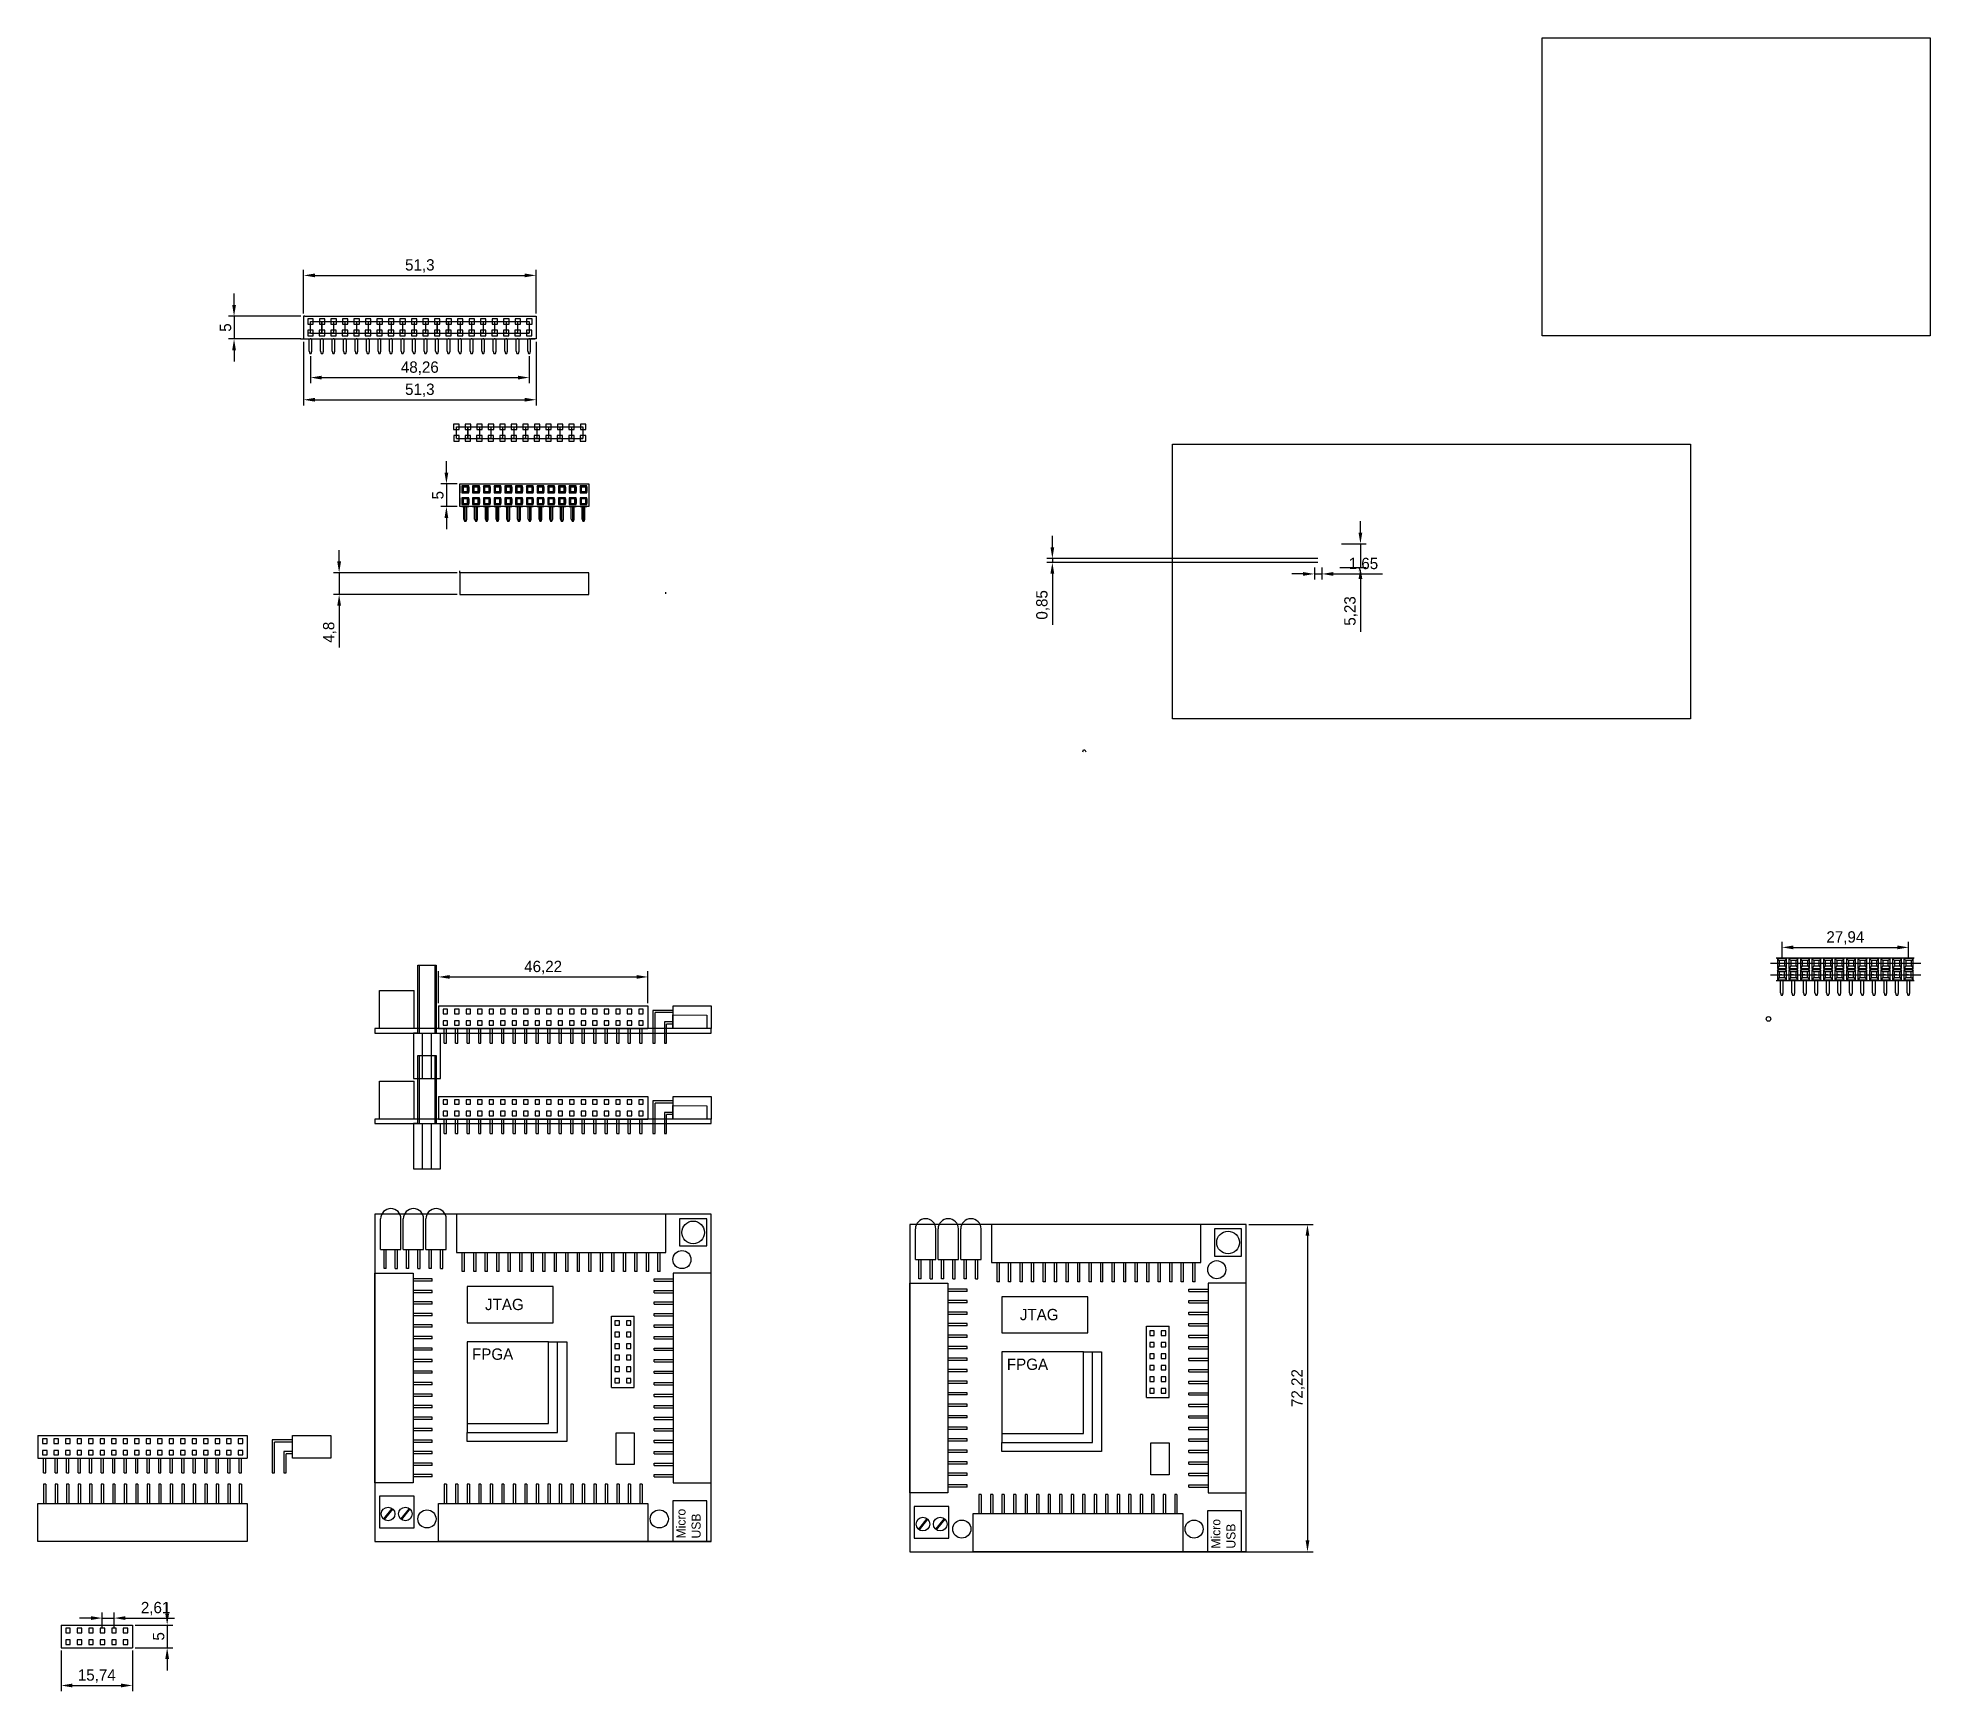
# Model space of a CAD drawing. Header units: millimetres. Extents: x 169 to 587, y 101 to 465.
import ezdxf

# ---------------------------------------------------------------- set-up
doc = ezdxf.new("R2010")
doc.units = ezdxf.units.MM
doc.dimstyles.new('ISO-25', dxfattribs={"dimtxt": 2.5, "dimasz": 2.5, "dimexe": 1.25, "dimexo": 0.625, "dimtad": 1, "dimtxsty": 'Standard', "dimcen": 2.5, "dimadec": 0, "dimazin": 0, "dimtfac": 1, "dimtmove": 0, "dimatfit": 3, "dimfxl": 1, "dimarcsym": 0})
picture_1 = doc.add_image_def('image1.png', size_in_pixel=(812, 431))
picture_2 = doc.add_image_def('image2.jpg', size_in_pixel=(615, 472))

msp = doc.modelspace()

# ---------------------------------------------------------------- texts
at = {"char_height": 2.5, "attachment_point": 1}
for s, insert in [('JTAG', (268.098, 187.085)), ('JTAG', (386.109, 184.848)), ('FPGA', (265.227, 176.118)), ('FPGA', (383.238, 173.882))]:
    msp.add_mtext_dynamic_manual_height_columns(s, width=12.81084, gutter_width=12.5, heights=[0], dxfattribs=dict(at, insert=insert))
at = {"char_height": 2, "attachment_point": 1, "rotation": 90}
for insert in [(310.336, 134.201), (428.347, 131.964)]:
    msp.add_mtext_dynamic_manual_height_columns('Micro\\PUSB', width=12.81084, gutter_width=12.5, heights=[0], dxfattribs=dict(at, insert=insert))

# ---------------------------------------------------------------- blocks, each defined once
blk = doc.blocks.new('*U3')
for p, q in [((-0.25, -1.6), (-0.25, 1.6)), ((0.25, -1.6), (0.25, 1.6)), ((-0.25, -1.6), (0.25, -1.6))]:
    blk.add_line(p, q)
blk = doc.blocks.new('*U4')
at = {"color": 0, "linetype": 'ByBlock', "lineweight": -2, "transparency": 16777216}
for p in [(0, 0), (2.54, 0), (5.08, 0), (7.62, 0), (10.16, 0), (12.7, 0), (15.24, 0), (17.78, 0), (20.32, 0), (22.86, 0), (25.4, 0), (27.94, 0), (30.48, 0), (33.02, 0), (35.56, 0), (38.1, 0), (40.64, 0), (43.18, 0)]:
    blk.add_blockref('*U3', p, dxfattribs=at)
blk = doc.blocks.new('*U5')
for p, q in [((0.25, 2.12), (-0.25, 2.12)), ((-0.25, 2.12), (-0.25, -2.12)), ((0.25, 2.12), (0.25, -2.12))]:
    blk.add_line(p, q)
blk = doc.blocks.new('*U6')
at = {"color": 0, "linetype": 'ByBlock', "lineweight": -2, "transparency": 16777216}
for p in [(0, 0), (2.54, 0), (5.08, 0), (7.62, 0), (10.16, 0), (12.7, 0), (15.24, 0), (17.78, 0), (20.32, 0), (22.86, 0), (25.4, 0), (27.94, 0), (30.48, 0), (33.02, 0), (35.56, 0), (38.1, 0), (40.64, 0), (43.18, 0)]:
    blk.add_blockref('*U5', p, dxfattribs=at)
blk = doc.blocks.new('*U7')
for p, q in [((0.25, 2.12), (-0.25, 2.12)), ((-0.25, 2.12), (-0.25, -2.12)), ((0.25, 2.12), (0.25, -2.12))]:
    blk.add_line(p, q)
blk = doc.blocks.new('*U8')
at = {"color": 0, "linetype": 'ByBlock', "lineweight": -2, "transparency": 16777216}
for p in [(0, 0), (2.54, 0), (5.08, 0), (7.62, 0), (10.16, 0), (12.7, 0), (15.24, 0), (17.78, 0), (20.32, 0), (22.86, 0), (25.4, 0), (27.94, 0), (30.48, 0), (33.02, 0), (35.56, 0), (38.1, 0), (40.64, 0), (43.18, 0)]:
    blk.add_blockref('*U7', p, dxfattribs=at)
blk = doc.blocks.new('*U10')
for p, q in [((0.25, 2.12), (-0.25, 2.12)), ((-0.25, 2.12), (-0.25, -2.12)), ((0.25, 2.12), (0.25, -2.12))]:
    blk.add_line(p, q)
blk = doc.blocks.new('*U11')
at = {"color": 0, "linetype": 'ByBlock', "lineweight": -2, "transparency": 16777216}
for p in [(0, 0), (2.54, 0), (5.08, 0), (7.62, 0), (10.16, 0), (12.7, 0), (15.24, 0), (17.78, 0), (20.32, 0), (22.86, 0), (25.4, 0), (27.94, 0), (30.48, 0), (33.02, 0), (35.56, 0), (38.1, 0), (40.64, 0), (43.18, 0)]:
    blk.add_blockref('*U10', p, dxfattribs=at)
blk = doc.blocks.new('*U12')
for p, q in [((0.25, 2.12), (-0.25, 2.12)), ((-0.25, 2.12), (-0.25, -2.12)), ((0.25, 2.12), (0.25, -2.12))]:
    blk.add_line(p, q)
blk = doc.blocks.new('*U13')
at = {"color": 0, "linetype": 'ByBlock', "lineweight": -2, "transparency": 16777216}
for p in [(0, 0), (2.54, 0), (5.08, 0), (7.62, 0), (10.16, 0), (12.7, 0), (15.24, 0), (17.78, 0), (20.32, 0), (22.86, 0), (25.4, 0), (27.94, 0), (30.48, 0), (33.02, 0), (35.56, 0), (38.1, 0), (40.64, 0), (43.18, 0)]:
    blk.add_blockref('*U12', p, dxfattribs=at)
blk = doc.blocks.new('*U14')
for p, q in [((0.25, 2.12), (-0.25, 2.12)), ((-0.25, 2.12), (-0.25, -2.12)), ((0.25, 2.12), (0.25, -2.12))]:
    blk.add_line(p, q)
blk = doc.blocks.new('*U15')
at = {"color": 0, "linetype": 'ByBlock', "lineweight": -2, "transparency": 16777216}
for p in [(0, 0), (2.54, 0), (5.08, 0), (7.62, 0), (10.16, 0), (12.7, 0), (15.24, 0), (17.78, 0), (20.32, 0), (22.86, 0), (25.4, 0), (27.94, 0), (30.48, 0), (33.02, 0), (35.56, 0), (38.1, 0), (40.64, 0), (43.18, 0)]:
    blk.add_blockref('*U14', p, dxfattribs=at)
blk = doc.blocks.new('*U29')
for p, q in [((0.25, 2.12), (-0.25, 2.12)), ((-0.25, 2.12), (-0.25, -2.12)), ((0.25, 2.12), (0.25, -2.12))]:
    blk.add_line(p, q)
blk = doc.blocks.new('*U30')
at = {"color": 0, "linetype": 'ByBlock', "lineweight": -2, "transparency": 16777216}
blk.add_blockref('*U29', (0, 0), dxfattribs=at)
blk = doc.blocks.new('*U31')
for p, q in [((0.25, 2.12), (-0.25, 2.12)), ((-0.25, 2.12), (-0.25, -2.12)), ((0.25, 2.12), (0.25, -2.12))]:
    blk.add_line(p, q)
blk = doc.blocks.new('*U32')
at = {"color": 0, "linetype": 'ByBlock', "lineweight": -2, "transparency": 16777216}
blk.add_blockref('*U31', (0, 0), dxfattribs=at)
blk = doc.blocks.new('*U27')
for p, q in [((-2.25, -2.38), (-2.25, 4.37)), ((2.25, -2.38), (2.25, 4.37)), ((-2.25, -2.38), (2.25, -2.38))]:
    blk.add_line(p, q)
blk.add_arc((0, 4.37), 2.25, 0, 180)
at = {"xscale": -1, "rotation": 180}
blk.add_blockref('*U30', (-1.25, -4.5), dxfattribs=at)
at = {"rotation": 180}
blk.add_blockref('*U32', (1.25, -4.5), dxfattribs=at)
blk = doc.blocks.new('*U28')
at = {"color": 0, "linetype": 'ByBlock', "lineweight": -2, "transparency": 16777216}
for p in [(0, 0), (5, 0), (10, 0)]:
    blk.add_blockref('*U27', p, dxfattribs=at)
blk = doc.blocks.new('*U36')
for p, q in [((-0.25, -1.6), (-0.25, 1.6)), ((0.25, -1.6), (0.25, 1.6)), ((-0.25, -1.6), (0.25, -1.6))]:
    blk.add_line(p, q)
blk = doc.blocks.new('*U37')
at = {"color": 0, "linetype": 'ByBlock', "lineweight": -2, "transparency": 16777216}
for p in [(0, 0), (2.54, 0), (5.08, 0), (7.62, 0), (10.16, 0), (12.7, 0), (15.24, 0), (17.78, 0), (20.32, 0), (22.86, 0), (25.4, 0), (27.94, 0), (30.48, 0), (33.02, 0), (35.56, 0), (38.1, 0), (40.64, 0), (43.18, 0)]:
    blk.add_blockref('*U36', p, dxfattribs=at)
blk = doc.blocks.new('*U38')
for p, q in [((-0.25, -1.6), (-0.25, 1.6)), ((0.25, -1.6), (0.25, 1.6)), ((-0.25, -1.6), (0.25, -1.6))]:
    blk.add_line(p, q)
blk = doc.blocks.new('*U39')
at = {"color": 0, "linetype": 'ByBlock', "lineweight": -2, "transparency": 16777216}
for p in [(0, 0), (2.54, 0), (5.08, 0), (7.62, 0), (10.16, 0), (12.7, 0), (15.24, 0), (17.78, 0), (20.32, 0), (22.86, 0), (25.4, 0), (27.94, 0), (30.48, 0), (33.02, 0), (35.56, 0), (38.1, 0), (40.64, 0), (43.18, 0)]:
    blk.add_blockref('*U38', p, dxfattribs=at)
blk = doc.blocks.new('*U41')
for p, q in [((0.25, 2.12), (-0.25, 2.12)), ((-0.25, 2.12), (-0.25, -2.12)), ((0.25, 2.12), (0.25, -2.12))]:
    blk.add_line(p, q)
blk = doc.blocks.new('*U40')
at = {"color": 0, "linetype": 'ByBlock', "lineweight": -2, "transparency": 16777216}
for p in [(0, 0), (2.54, 0), (5.08, 0), (7.62, 0), (10.16, 0), (12.7, 0), (15.24, 0), (17.78, 0), (20.32, 0), (22.86, 0), (25.4, 0), (27.94, 0), (30.48, 0), (33.02, 0), (35.56, 0), (38.1, 0), (40.64, 0), (43.18, 0)]:
    blk.add_blockref('*U41', p, dxfattribs=at)
blk = doc.blocks.new('*U43')
for p, q in [((0.25, 2.12), (-0.25, 2.12)), ((-0.25, 2.12), (-0.25, -2.12)), ((0.25, 2.12), (0.25, -2.12))]:
    blk.add_line(p, q)
blk = doc.blocks.new('*U42')
at = {"color": 0, "linetype": 'ByBlock', "lineweight": -2, "transparency": 16777216}
for p in [(0, 0), (2.54, 0), (5.08, 0), (7.62, 0), (10.16, 0), (12.7, 0), (15.24, 0), (17.78, 0), (20.32, 0), (22.86, 0), (25.4, 0), (27.94, 0), (30.48, 0), (33.02, 0), (35.56, 0), (38.1, 0), (40.64, 0), (43.18, 0)]:
    blk.add_blockref('*U43', p, dxfattribs=at)
blk = doc.blocks.new('*U45')
for p, q in [((0.25, 2.12), (-0.25, 2.12)), ((-0.25, 2.12), (-0.25, -2.12)), ((0.25, 2.12), (0.25, -2.12))]:
    blk.add_line(p, q)
blk = doc.blocks.new('*U44')
at = {"color": 0, "linetype": 'ByBlock', "lineweight": -2, "transparency": 16777216}
for p in [(0, 0), (2.54, 0), (5.08, 0), (7.62, 0), (10.16, 0), (12.7, 0), (15.24, 0), (17.78, 0), (20.32, 0), (22.86, 0), (25.4, 0), (27.94, 0), (30.48, 0), (33.02, 0), (35.56, 0), (38.1, 0), (40.64, 0), (43.18, 0)]:
    blk.add_blockref('*U45', p, dxfattribs=at)
blk = doc.blocks.new('*U47')
for p, q in [((0.25, 2.12), (-0.25, 2.12)), ((-0.25, 2.12), (-0.25, -2.12)), ((0.25, 2.12), (0.25, -2.12))]:
    blk.add_line(p, q)
blk = doc.blocks.new('*U46')
at = {"color": 0, "linetype": 'ByBlock', "lineweight": -2, "transparency": 16777216}
for p in [(0, 0), (2.54, 0), (5.08, 0), (7.62, 0), (10.16, 0), (12.7, 0), (15.24, 0), (17.78, 0), (20.32, 0), (22.86, 0), (25.4, 0), (27.94, 0), (30.48, 0), (33.02, 0), (35.56, 0), (38.1, 0), (40.64, 0), (43.18, 0)]:
    blk.add_blockref('*U47', p, dxfattribs=at)
blk = doc.blocks.new('*U51')
for p, q in [((0.25, 2.12), (-0.25, 2.12)), ((-0.25, 2.12), (-0.25, -2.12)), ((0.25, 2.12), (0.25, -2.12))]:
    blk.add_line(p, q)
blk = doc.blocks.new('*U50')
at = {"color": 0, "linetype": 'ByBlock', "lineweight": -2, "transparency": 16777216}
blk.add_blockref('*U51', (0, 0), dxfattribs=at)
blk = doc.blocks.new('*U53')
for p, q in [((0.25, 2.12), (-0.25, 2.12)), ((-0.25, 2.12), (-0.25, -2.12)), ((0.25, 2.12), (0.25, -2.12))]:
    blk.add_line(p, q)
blk = doc.blocks.new('*U52')
at = {"color": 0, "linetype": 'ByBlock', "lineweight": -2, "transparency": 16777216}
blk.add_blockref('*U53', (0, 0), dxfattribs=at)
blk = doc.blocks.new('*U49')
for p, q in [((-2.25, -2.38), (-2.25, 4.37)), ((2.25, -2.38), (2.25, 4.37)), ((-2.25, -2.38), (2.25, -2.38))]:
    blk.add_line(p, q)
blk.add_arc((0, 4.37), 2.25, 0, 180)
at = {"xscale": -1, "rotation": 180}
blk.add_blockref('*U50', (-1.25, -4.5), dxfattribs=at)
at = {"rotation": 180}
blk.add_blockref('*U52', (1.25, -4.5), dxfattribs=at)
blk = doc.blocks.new('*U48')
at = {"color": 0, "linetype": 'ByBlock', "lineweight": -2, "transparency": 16777216}
for p in [(0, 0), (5, 0), (10, 0)]:
    blk.add_blockref('*U49', p, dxfattribs=at)
blk = doc.blocks.new('*D54')
at = {"color": 0, "lineweight": -2, "transparency": 16777216}
for p, q in [((174.56, 109.48), (174.56, 100.51)), ((190.3, 109.48), (190.3, 100.51)), ((177.06, 101.76), (187.8, 101.76))]:
    blk.add_line(p, q, dxfattribs=at)
at = {"color": 0, "transparency": 16777216}
for points in [[(177.06, 102.18), (177.06, 101.34), (174.56, 101.76)], [(187.8, 101.34), (187.8, 102.18), (190.3, 101.76)]]:
    blk.add_solid(points, dxfattribs=at)
at = {"layer": 'Defpoints', "color": 0, "transparency": 16777216}
for p in [(174.56, 110.1), (190.3, 110.1), (190.3, 101.76)]:
    blk.add_point(p, dxfattribs=at)
at = {"color": 0, "transparency": 16777216, "insert": (182.43, 103.84), "char_height": 2.5, "attachment_point": 5}
blk.add_mtext('15,74', dxfattribs=at)
blk = doc.blocks.new('*D55')
at = {"color": 0, "lineweight": -2, "transparency": 16777216}
for p, q in [((436.66, 203.49), (450.82, 203.49)), ((449.57, 200.99), (449.57, 133.77)), ((435.66, 131.27), (450.82, 131.27))]:
    blk.add_line(p, q, dxfattribs=at)
at = {"color": 0, "transparency": 16777216}
for points in [[(449.99, 200.99), (449.16, 200.99), (449.57, 203.49)], [(449.16, 133.77), (449.99, 133.77), (449.57, 131.27)]]:
    blk.add_solid(points, dxfattribs=at)
at = {"layer": 'Defpoints', "color": 0, "transparency": 16777216}
for p in [(436.04, 203.49), (435.04, 131.27), (449.57, 131.27)]:
    blk.add_point(p, dxfattribs=at)
at = {"color": 0, "transparency": 16777216, "insert": (447.49, 167.38), "char_height": 2.5, "attachment_point": 5, "rotation": 90}
blk.add_mtext('72,22', dxfattribs=at)
blk = doc.blocks.new('*D56')
at = {"color": 0, "lineweight": -2, "transparency": 16777216}
for p, q in [((461.26, 356.15), (461.26, 358.65)), ((457.07, 353.65), (462.51, 353.65)), ((461.26, 353.65), (461.26, 348.42)), ((456.71, 348.42), (462.51, 348.42)), ((461.26, 345.92), (461.26, 334.25))]:
    blk.add_line(p, q, dxfattribs=at)
at = {"color": 0, "transparency": 16777216}
for points in [[(460.84, 356.15), (461.67, 356.15), (461.26, 353.65)], [(461.67, 345.92), (460.84, 345.92), (461.26, 348.42)]]:
    blk.add_solid(points, dxfattribs=at)
at = {"layer": 'Defpoints', "color": 0, "transparency": 16777216}
for p in [(456.57, 353.65), (456.21, 348.42), (461.26, 348.42)]:
    blk.add_point(p, dxfattribs=at)
at = {"color": 0, "transparency": 16777216, "insert": (459.17, 338.84), "char_height": 2.5, "attachment_point": 5, "rotation": 90}
blk.add_mtext('5,23', dxfattribs=at)
blk = doc.blocks.new('*D60')
at = {"color": 0, "lineweight": -2, "transparency": 16777216}
for p, q in [((197.96, 117.6), (197.96, 120.1)), ((190.93, 115.1), (199.21, 115.1)), ((197.96, 115.1), (197.96, 110.1)), ((190.93, 110.1), (199.21, 110.1)), ((197.96, 107.6), (197.96, 105.1))]:
    blk.add_line(p, q, dxfattribs=at)
at = {"color": 0, "transparency": 16777216}
for points in [[(197.55, 117.6), (198.38, 117.6), (197.96, 115.1)], [(198.38, 107.6), (197.55, 107.6), (197.96, 110.1)]]:
    blk.add_solid(points, dxfattribs=at)
at = {"layer": 'Defpoints', "color": 0, "transparency": 16777216}
for p in [(190.3, 115.1), (190.3, 110.1), (197.96, 110.1)]:
    blk.add_point(p, dxfattribs=at)
at = {"color": 0, "transparency": 16777216, "insert": (196.09, 112.6), "char_height": 2.5, "attachment_point": 5, "rotation": 90}
blk.add_mtext('5', dxfattribs=at)
blk = doc.blocks.new('*D61')
at = {"color": 0, "lineweight": -2, "transparency": 16777216}
for p, q in [((183.63, 114.5), (183.63, 117.88)), ((186.24, 114.5), (186.24, 117.88)), ((181.13, 116.63), (178.63, 116.63)), ((183.63, 116.63), (186.24, 116.63)), ((188.74, 116.63), (199.57, 116.63))]:
    blk.add_line(p, q, dxfattribs=at)
at = {"color": 0, "transparency": 16777216}
for points in [[(181.13, 116.22), (181.13, 117.05), (183.63, 116.63)], [(188.74, 117.05), (188.74, 116.22), (186.24, 116.63)]]:
    blk.add_solid(points, dxfattribs=at)
at = {"layer": 'Defpoints', "color": 0, "transparency": 16777216}
for p in [(183.63, 113.87), (186.24, 116.63), (186.24, 113.87)]:
    blk.add_point(p, dxfattribs=at)
at = {"color": 0, "transparency": 16777216, "insert": (195.41, 118.72), "char_height": 2.5, "attachment_point": 5}
blk.add_mtext('2,61', dxfattribs=at)
blk = doc.blocks.new('*D78')
at = {"color": 0, "lineweight": -2, "transparency": 16777216}
for p, q in [((448.6, 347.01), (446.1, 347.01)), ((451.1, 348.44), (451.1, 345.76)), ((451.1, 347.01), (452.76, 347.01)), ((452.76, 348.44), (452.76, 345.76)), ((455.26, 347.01), (466.09, 347.01))]:
    blk.add_line(p, q, dxfattribs=at)
at = {"color": 0, "transparency": 16777216}
for points in [[(448.6, 346.59), (448.6, 347.42), (451.1, 347.01)], [(455.26, 347.42), (455.26, 346.59), (452.76, 347.01)]]:
    blk.add_solid(points, dxfattribs=at)
at = {"layer": 'Defpoints', "color": 0, "transparency": 16777216}
for p in [(451.1, 349.07), (452.76, 349.07), (452.76, 347.01)]:
    blk.add_point(p, dxfattribs=at)
at = {"color": 0, "transparency": 16777216, "insert": (461.92, 349.09), "char_height": 2.5, "attachment_point": 5}
blk.add_mtext('1,65', dxfattribs=at)
blk = doc.blocks.new('*D79')
at = {"color": 0, "lineweight": -2, "transparency": 16777216}
for p, q in [((393.28, 352.91), (393.28, 355.41)), ((451.83, 350.41), (392.03, 350.41)), ((451.83, 349.56), (392.03, 349.56)), ((393.28, 350.41), (393.28, 349.56)), ((393.28, 347.06), (393.28, 335.81))]:
    blk.add_line(p, q, dxfattribs=at)
at = {"color": 0, "transparency": 16777216}
for points in [[(392.86, 352.91), (393.69, 352.91), (393.28, 350.41)], [(393.69, 347.06), (392.86, 347.06), (393.28, 349.56)]]:
    blk.add_solid(points, dxfattribs=at)
at = {"layer": 'Defpoints', "color": 0, "transparency": 16777216}
for p in [(393.28, 349.56), (452.46, 350.41), (452.46, 349.56)]:
    blk.add_point(p, dxfattribs=at)
at = {"color": 0, "transparency": 16777216, "insert": (391.19, 340.18), "char_height": 2.5, "attachment_point": 5, "rotation": 90}
blk.add_mtext('0,85', dxfattribs=at)
blk = doc.blocks.new('*D108')
at = {"color": 0, "lineweight": -2, "transparency": 16777216}
for p, q in [((259.58, 369.37), (259.58, 371.87)), ((261.94, 366.87), (258.33, 366.87)), ((259.58, 366.87), (259.58, 361.87)), ((261.94, 361.87), (258.33, 361.87)), ((259.58, 359.37), (259.58, 356.87))]:
    blk.add_line(p, q, dxfattribs=at)
at = {"color": 0, "transparency": 16777216}
for points in [[(259.16, 369.37), (259.99, 369.37), (259.58, 366.87)], [(259.99, 359.37), (259.16, 359.37), (259.58, 361.87)]]:
    blk.add_solid(points, dxfattribs=at)
at = {"layer": 'Defpoints', "color": 0, "transparency": 16777216}
for p in [(262.57, 366.87), (259.58, 361.87), (262.57, 361.87)]:
    blk.add_point(p, dxfattribs=at)
at = {"color": 0, "transparency": 16777216, "insert": (257.7, 364.37), "char_height": 2.5, "attachment_point": 5, "rotation": 90}
blk.add_mtext('5', dxfattribs=at)
blk = doc.blocks.new('*D114')
at = {"color": 0, "lineweight": -2, "transparency": 16777216}
for p, q in [((235.91, 349.78), (235.91, 352.28)), ((261.94, 347.28), (234.66, 347.28)), ((235.91, 347.28), (235.91, 342.48)), ((261.94, 342.48), (234.66, 342.48)), ((235.91, 339.98), (235.91, 330.81))]:
    blk.add_line(p, q, dxfattribs=at)
at = {"color": 0, "transparency": 16777216}
for points in [[(235.49, 349.78), (236.33, 349.78), (235.91, 347.28)], [(236.33, 339.98), (235.49, 339.98), (235.91, 342.48)]]:
    blk.add_solid(points, dxfattribs=at)
at = {"layer": 'Defpoints', "color": 0, "transparency": 16777216}
for p in [(262.57, 347.28), (235.91, 342.48), (262.57, 342.48)]:
    blk.add_point(p, dxfattribs=at)
at = {"color": 0, "transparency": 16777216, "insert": (233.83, 334.14), "char_height": 2.5, "attachment_point": 5, "rotation": 90}
blk.add_mtext('4,8', dxfattribs=at)
blk = doc.blocks.new('*D117')
at = {"color": 0, "lineweight": -2, "transparency": 16777216}
for p, q in [((229.58, 395.05), (229.58, 389.08)), ((277.84, 395.05), (277.84, 389.08)), ((232.08, 390.33), (275.34, 390.33))]:
    blk.add_line(p, q, dxfattribs=at)
at = {"color": 0, "transparency": 16777216}
for points in [[(232.08, 390.75), (232.08, 389.91), (229.58, 390.33)], [(275.34, 389.91), (275.34, 390.75), (277.84, 390.33)]]:
    blk.add_solid(points, dxfattribs=at)
at = {"layer": 'Defpoints', "color": 0, "transparency": 16777216}
for p in [(229.58, 395.67), (277.84, 395.67), (277.84, 390.33)]:
    blk.add_point(p, dxfattribs=at)
at = {"color": 0, "transparency": 16777216, "insert": (253.71, 392.41), "char_height": 2.5, "attachment_point": 5}
blk.add_mtext('48,26', dxfattribs=at)
blk = doc.blocks.new('*D126')
at = {"color": 0, "lineweight": -2, "transparency": 16777216}
for p, q in [((228.06, 404.5), (228.06, 414.13)), ((279.36, 404.5), (279.36, 414.13)), ((230.56, 412.88), (276.86, 412.88))]:
    blk.add_line(p, q, dxfattribs=at)
at = {"color": 0, "transparency": 16777216}
for points in [[(230.56, 413.3), (230.56, 412.47), (228.06, 412.88)], [(276.86, 413.3), (276.86, 412.47), (279.36, 412.88)]]:
    blk.add_solid(points, dxfattribs=at)
at = {"layer": 'Defpoints', "color": 0, "transparency": 16777216}
for p in [(279.36, 412.88), (228.06, 403.87), (279.36, 403.87)]:
    blk.add_point(p, dxfattribs=at)
at = {"color": 0, "transparency": 16777216, "insert": (253.71, 414.97), "char_height": 2.5, "attachment_point": 5}
blk.add_mtext('51,3', dxfattribs=at)
blk = doc.blocks.new('*D127')
at = {"color": 0, "lineweight": -2, "transparency": 16777216}
for p, q in [((228.06, 398.25), (228.06, 384.19)), ((279.36, 398.25), (279.36, 384.19)), ((230.56, 385.44), (276.86, 385.44))]:
    blk.add_line(p, q, dxfattribs=at)
at = {"color": 0, "transparency": 16777216}
for points in [[(230.56, 385.86), (230.56, 385.03), (228.06, 385.44)], [(276.86, 385.86), (276.86, 385.03), (279.36, 385.44)]]:
    blk.add_solid(points, dxfattribs=at)
at = {"layer": 'Defpoints', "color": 0, "transparency": 16777216}
for p in [(228.06, 398.87), (279.36, 398.87), (279.36, 385.44)]:
    blk.add_point(p, dxfattribs=at)
at = {"color": 0, "transparency": 16777216, "insert": (253.71, 387.53), "char_height": 2.5, "attachment_point": 5}
blk.add_mtext('51,3', dxfattribs=at)
blk = doc.blocks.new('*D136')
at = {"color": 0, "lineweight": -2, "transparency": 16777216}
for p, q in [((212.72, 406.37), (212.72, 408.87)), ((227.44, 403.87), (211.47, 403.87)), ((212.72, 403.87), (212.72, 398.87)), ((227.44, 398.87), (211.47, 398.87)), ((212.72, 396.37), (212.72, 393.87))]:
    blk.add_line(p, q, dxfattribs=at)
at = {"color": 0, "transparency": 16777216}
for points in [[(212.31, 406.37), (213.14, 406.37), (212.72, 403.87)], [(212.31, 396.37), (213.14, 396.37), (212.72, 398.87)]]:
    blk.add_solid(points, dxfattribs=at)
at = {"layer": 'Defpoints', "color": 0, "transparency": 16777216}
for p in [(228.06, 403.87), (212.72, 398.87), (228.06, 398.87)]:
    blk.add_point(p, dxfattribs=at)
at = {"color": 0, "transparency": 16777216, "insert": (210.85, 401.37), "char_height": 2.5, "attachment_point": 5, "rotation": 90}
blk.add_mtext('5', dxfattribs=at)
blk = doc.blocks.new('*D138')
at = {"color": 0, "lineweight": -2, "transparency": 16777216}
for p, q in [((554.28, 262.35), (554.28, 265.86)), ((556.78, 264.61), (579.72, 264.61)), ((582.22, 262.35), (582.22, 265.86))]:
    blk.add_line(p, q, dxfattribs=at)
at = {"color": 0, "transparency": 16777216}
for points in [[(556.78, 265.03), (556.78, 264.19), (554.28, 264.61)], [(579.72, 264.19), (579.72, 265.03), (582.22, 264.61)]]:
    blk.add_solid(points, dxfattribs=at)
at = {"layer": 'Defpoints', "color": 0, "transparency": 16777216}
for p in [(582.22, 264.61), (554.28, 261.72), (582.22, 261.72)]:
    blk.add_point(p, dxfattribs=at)
at = {"color": 0, "transparency": 16777216, "insert": (568.25, 266.69), "char_height": 2.5, "attachment_point": 5}
blk.add_mtext('27,94', dxfattribs=at)
blk = doc.blocks.new('*D141')
at = {"color": 0, "lineweight": -2, "transparency": 16777216}
for p, q in [((257.81, 252.32), (257.81, 259.34)), ((304.03, 252.32), (304.03, 259.34)), ((260.31, 258.09), (301.53, 258.09))]:
    blk.add_line(p, q, dxfattribs=at)
at = {"color": 0, "transparency": 16777216}
for points in [[(260.31, 258.51), (260.31, 257.68), (257.81, 258.09)], [(301.53, 258.51), (301.53, 257.68), (304.03, 258.09)]]:
    blk.add_solid(points, dxfattribs=at)
at = {"layer": 'Defpoints', "color": 0, "transparency": 16777216}
for p in [(304.03, 258.09), (257.81, 251.7), (304.03, 251.7)]:
    blk.add_point(p, dxfattribs=at)
at = {"color": 0, "transparency": 16777216, "insert": (280.92, 260.18), "char_height": 2.5, "attachment_point": 5}
blk.add_mtext('46,22', dxfattribs=at)

# ---------------------------------------------------------------- dimensions: what is measured, and where the dimension line sits
for base, p1, p2, picture, middle in [((279.36, 412.885), (228.06, 403.874), (279.36, 403.874), '*D126', (253.71, 414.968)), ((279.36, 385.444), (228.06, 398.874), (279.36, 398.874), '*D127', (253.71, 387.527)), ((277.84, 390.329), (229.58, 395.674), (277.84, 395.674), '*D117', (253.71, 392.413)), ((452.758, 347.007), (451.104, 349.07), (452.758, 349.07), '*D78', (461.925, 349.09)), ((582.216, 264.611), (554.276, 261.725), (582.216, 261.725), '*D138', (568.246, 266.694)), ((304.027, 258.094), (257.807, 251.696), (304.027, 251.696), '*D141', (280.917, 260.177)), ((186.24, 116.634), (183.627, 113.872), (186.24, 113.872), '*D61', (195.407, 118.718)), ((190.3, 101.76), (174.56, 110.102), (190.3, 110.102), '*D54', (182.43, 103.843))]:
    dim = msp.add_linear_dim(base=base, p1=p1, p2=p2, dimstyle='ISO-25')
    dim.commit()
    dim.dimension.update_dxf_attribs({"geometry": picture, "text_midpoint": middle})
for base, p1, p2, picture, middle in [((212.722, 398.874), (228.06, 403.874), (228.06, 398.874), '*D136', (210.847, 401.374)), ((259.577, 361.866), (262.565, 366.866), (262.565, 361.866), '*D108', (257.702, 364.366)), ((393.277, 349.559), (452.46, 350.409), (452.46, 349.559), '*D79', (391.194, 340.184)), ((235.911, 342.477), (262.565, 347.277), (262.565, 342.477), '*D114', (233.828, 334.143)), ((449.572, 131.272), (436.038, 203.492), (435.038, 131.272), '*D55', (447.488, 167.382)), ((197.965, 110.102), (190.3, 115.102), (190.3, 110.102), '*D60', (196.09, 112.602))]:
    dim = msp.add_linear_dim(base=base, p1=p1, p2=p2, angle=90, dimstyle='ISO-25')
    dim.commit()
    dim.dimension.update_dxf_attribs({"geometry": picture, "text_midpoint": middle})
at = {"color": 5}
dim = msp.add_linear_dim(base=(461.256, 348.421), p1=(456.572, 353.65), p2=(456.211, 348.421), angle=90, dimstyle='ISO-25', override={"dimexo": 0.5}, dxfattribs=at)
dim.commit()
dim.dimension.update_dxf_attribs({"geometry": '*D56', "text_midpoint": (459.173, 338.838)})

# ---------------------------------------------------------------- linework, layer by layer
for p, q in [((228.31, 403.874), (228.06, 403.874)), ((228.06, 403.874), (228.06, 398.874)), ((228.31, 403.874), (230.85, 403.874)), ((229.58, 403.874), (229.58, 403.744)), ((229.58, 402.701), (232.12, 402.701)), ((229.58, 402.701), (232.12, 402.701)), ((229.58, 400.161), (229.58, 402.701)), ((229.58, 402.701), (232.12, 402.701)), ((230.85, 403.874), (233.39, 403.874)), ((232.12, 403.874), (232.12, 403.744)), ((232.12, 402.701), (234.66, 402.701)), ((232.12, 402.701), (234.66, 402.701)), ((232.12, 402.701), (232.12, 400.161)), ((232.12, 400.161), (232.12, 402.701)), ((232.12, 402.701), (234.66, 402.701)), ((233.39, 403.874), (235.93, 403.874)), ((234.66, 403.874), (234.66, 403.744)), ((234.66, 402.701), (237.2, 402.701)), ((234.66, 402.701), (237.2, 402.701)), ((234.66, 402.701), (234.66, 400.161)), ((234.66, 402.701), (237.2, 402.701)), ((235.93, 403.874), (238.47, 403.874)), ((237.2, 403.874), (237.2, 403.744)), ((237.2, 402.701), (239.74, 402.701)), ((237.2, 402.701), (239.74, 402.701)), ((237.2, 402.701), (237.2, 400.161)), ((237.2, 402.701), (239.74, 402.701)), ((238.47, 403.874), (241.01, 403.874)), ((239.74, 403.874), (239.74, 403.744)), ((239.74, 402.701), (242.28, 402.701)), ((239.74, 402.701), (242.28, 402.701)), ((239.74, 402.701), (239.74, 400.161)), ((239.74, 402.701), (242.28, 402.701)), ((241.01, 403.874), (243.55, 403.874)), ((242.28, 403.874), (242.28, 403.744)), ((242.28, 402.701), (244.82, 402.701)), ((242.28, 402.701), (244.82, 402.701)), ((242.28, 402.701), (242.28, 400.161)), ((242.28, 402.701), (244.82, 402.701)), ((243.55, 403.874), (246.09, 403.874)), ((244.82, 403.874), (244.82, 403.744)), ((244.82, 402.701), (247.36, 402.701)), ((244.82, 402.701), (247.36, 402.701)), ((244.82, 402.701), (244.82, 400.161)), ((244.82, 402.701), (247.36, 402.701)), ((246.09, 403.874), (248.63, 403.874)), ((247.36, 403.874), (247.36, 403.744)), ((247.36, 402.701), (249.9, 402.701)), ((247.36, 402.701), (249.9, 402.701)), ((247.36, 402.701), (247.36, 400.161)), ((247.36, 402.701), (249.9, 402.701)), ((248.63, 403.874), (251.17, 403.874)), ((249.9, 403.874), (249.9, 403.744)), ((249.9, 402.701), (252.44, 402.701)), ((249.9, 402.701), (252.44, 402.701)), ((249.9, 402.701), (249.9, 400.161)), ((249.9, 402.701), (252.44, 402.701)), ((251.17, 403.874), (253.71, 403.874)), ((252.44, 403.874), (252.44, 403.744)), ((252.44, 402.701), (252.44, 400.161)), ((252.44, 402.701), (254.98, 402.701)), ((253.71, 403.874), (256.25, 403.874)), ((254.98, 403.874), (254.98, 403.744)), ((254.98, 402.701), (254.98, 400.161)), ((254.98, 402.701), (257.52, 402.701)), ((256.25, 403.874), (258.79, 403.874)), ((257.52, 403.874), (257.52, 403.744)), ((257.52, 402.701), (257.52, 400.161)), ((257.52, 402.701), (260.06, 402.701)), ((257.52, 402.701), (260.06, 402.701)), ((257.52, 400.161), (257.52, 402.701)), ((257.52, 402.701), (260.06, 402.701)), ((258.79, 403.874), (261.33, 403.874)), ((260.06, 403.874), (260.06, 403.744)), ((260.06, 402.701), (262.6, 402.701)), ((260.06, 402.701), (262.6, 402.701)), ((260.06, 402.701), (260.06, 400.161)), ((260.06, 400.161), (260.06, 402.701)), ((260.06, 402.701), (262.6, 402.701)), ((261.33, 403.874), (263.87, 403.874)), ((262.6, 403.874), (262.6, 403.744)), ((262.6, 402.701), (265.14, 402.701)), ((262.6, 402.701), (265.14, 402.701)), ((262.6, 402.701), (262.6, 400.161)), ((262.6, 402.701), (265.14, 402.701)), ((263.87, 403.874), (266.41, 403.874)), ((265.14, 403.874), (265.14, 403.744)), ((265.14, 402.701), (267.68, 402.701)), ((265.14, 402.701), (267.68, 402.701)), ((265.14, 402.701), (265.14, 400.161)), ((265.14, 402.701), (267.68, 402.701)), ((266.41, 403.874), (268.95, 403.874)), ((267.68, 403.874), (267.68, 403.744)), ((267.68, 402.701), (270.22, 402.701)), ((267.68, 402.701), (270.22, 402.701)), ((267.68, 402.701), (267.68, 400.161)), ((267.68, 402.701), (270.22, 402.701)), ((268.95, 403.874), (271.49, 403.874)), ((270.22, 403.874), (270.22, 403.744)), ((270.22, 402.701), (272.76, 402.701)), ((270.22, 402.701), (272.76, 402.701)), ((270.22, 402.701), (270.22, 400.161)), ((270.22, 402.701), (272.76, 402.701)), ((271.49, 403.874), (274.03, 403.874)), ((272.76, 403.874), (272.76, 403.744)), ((272.76, 402.701), (275.3, 402.701)), ((272.76, 402.701), (275.3, 402.701)), ((272.76, 402.701), (272.76, 400.161)), ((272.76, 402.701), (275.3, 402.701)), ((274.03, 403.874), (276.57, 403.874)), ((275.3, 403.874), (275.3, 403.744)), ((275.3, 402.701), (277.84, 402.701)), ((275.3, 402.701), (277.84, 402.701)), ((275.3, 402.701), (275.3, 400.161)), ((275.3, 402.701), (277.84, 402.701)), ((276.57, 403.874), (279.11, 403.874)), ((277.84, 403.874), (277.84, 403.744)), ((277.84, 402.701), (277.84, 400.161)), ((279.11, 403.874), (279.36, 403.874)), ((279.36, 403.874), (279.36, 398.874)), ((227.36, 398.874), (229.26, 398.874)), ((228.31, 398.874), (230.85, 398.874)), ((229.58, 400.161), (228.98, 400.161)), ((229.26, 396.138), (229.26, 398.874)), ((229.58, 400.161), (232.12, 400.161)), ((229.58, 400.161), (232.12, 400.161)), ((229.58, 400.161), (232.12, 400.161)), ((229.58, 399.004), (229.58, 398.874)), ((229.9, 396.138), (229.9, 398.874)), ((230.85, 398.874), (233.39, 398.874)), ((232.12, 400.161), (231.52, 400.161)), ((232.12, 400.161), (231.52, 400.161)), ((231.8, 396.138), (231.8, 398.874)), ((232.12, 400.161), (234.66, 400.161)), ((232.12, 400.161), (234.66, 400.161)), ((232.12, 400.161), (234.66, 400.161)), ((232.12, 399.004), (232.12, 398.874)), ((232.44, 396.138), (232.44, 398.874)), ((233.39, 398.874), (235.93, 398.874)), ((234.66, 400.161), (234.06, 400.161)), ((234.66, 400.161), (234.06, 400.161)), ((234.34, 396.138), (234.34, 398.874)), ((234.66, 400.161), (237.2, 400.161)), ((234.66, 400.161), (237.2, 400.161)), ((234.66, 400.161), (237.2, 400.161)), ((234.66, 399.004), (234.66, 398.874)), ((234.98, 396.138), (234.98, 398.874)), ((235.93, 398.874), (238.47, 398.874)), ((237.2, 400.161), (236.6, 400.161)), ((237.2, 400.161), (236.6, 400.161)), ((236.88, 396.138), (236.88, 398.874)), ((237.2, 400.161), (239.74, 400.161)), ((237.2, 400.161), (239.74, 400.161)), ((237.2, 400.161), (239.74, 400.161)), ((237.2, 399.004), (237.2, 398.874)), ((237.52, 396.138), (237.52, 398.874)), ((238.47, 398.874), (241.01, 398.874)), ((239.74, 400.161), (239.14, 400.161)), ((239.74, 400.161), (239.14, 400.161)), ((239.42, 396.138), (239.42, 398.874)), ((239.74, 400.161), (242.28, 400.161)), ((239.74, 400.161), (242.28, 400.161)), ((239.74, 400.161), (242.28, 400.161)), ((239.74, 399.004), (239.74, 398.874)), ((240.06, 396.138), (240.06, 398.874)), ((241.01, 398.874), (243.55, 398.874)), ((242.28, 400.161), (241.68, 400.161)), ((242.28, 400.161), (241.68, 400.161)), ((241.96, 396.138), (241.96, 398.874)), ((242.28, 400.161), (244.82, 400.161)), ((242.28, 400.161), (244.82, 400.161)), ((242.28, 400.161), (244.82, 400.161)), ((242.28, 399.004), (242.28, 398.874)), ((242.6, 396.138), (242.6, 398.874)), ((243.55, 398.874), (246.09, 398.874)), ((244.82, 400.161), (244.22, 400.161)), ((244.82, 400.161), (244.22, 400.161)), ((244.5, 396.138), (244.5, 398.874)), ((244.82, 400.161), (247.36, 400.161)), ((244.82, 400.161), (247.36, 400.161)), ((244.82, 400.161), (247.36, 400.161)), ((244.82, 399.004), (244.82, 398.874)), ((245.14, 396.138), (245.14, 398.874)), ((246.09, 398.874), (248.63, 398.874)), ((247.36, 400.161), (246.76, 400.161)), ((247.36, 400.161), (246.76, 400.161)), ((247.04, 396.138), (247.04, 398.874)), ((247.36, 400.161), (249.9, 400.161)), ((247.36, 400.161), (249.9, 400.161)), ((247.36, 400.161), (249.9, 400.161)), ((247.36, 399.004), (247.36, 398.874)), ((247.68, 396.138), (247.68, 398.874)), ((248.63, 398.874), (251.17, 398.874)), ((249.9, 400.161), (249.3, 400.161)), ((249.9, 400.161), (249.3, 400.161)), ((249.58, 396.138), (249.58, 398.874)), ((249.9, 400.161), (252.44, 400.161)), ((249.9, 400.161), (252.44, 400.161)), ((249.9, 400.161), (252.44, 400.161)), ((249.9, 399.004), (249.9, 398.874)), ((250.22, 396.138), (250.22, 398.874)), ((251.17, 398.874), (253.71, 398.874)), ((252.44, 400.161), (251.84, 400.161)), ((252.44, 400.161), (251.84, 400.161)), ((252.12, 396.138), (252.12, 398.874)), ((252.44, 400.161), (254.98, 400.161)), ((252.44, 399.004), (252.44, 398.874)), ((252.76, 396.138), (252.76, 398.874)), ((253.71, 398.874), (256.25, 398.874)), ((254.98, 400.161), (254.38, 400.161)), ((254.66, 396.138), (254.66, 398.874)), ((254.98, 400.161), (257.52, 400.161)), ((254.98, 399.004), (254.98, 398.874)), ((255.3, 396.138), (255.3, 398.874)), ((256.25, 398.874), (258.79, 398.874)), ((257.52, 400.161), (256.92, 400.161)), ((257.52, 400.161), (256.92, 400.161)), ((257.2, 396.138), (257.2, 398.874)), ((257.52, 400.161), (260.06, 400.161)), ((257.52, 400.161), (260.06, 400.161)), ((257.52, 400.161), (260.06, 400.161)), ((257.52, 399.004), (257.52, 398.874)), ((257.84, 396.138), (257.84, 398.874)), ((258.79, 398.874), (261.33, 398.874)), ((260.06, 400.161), (259.46, 400.161)), ((260.06, 400.161), (259.46, 400.161)), ((259.74, 396.138), (259.74, 398.874)), ((260.06, 400.161), (262.6, 400.161)), ((260.06, 400.161), (262.6, 400.161)), ((260.06, 400.161), (262.6, 400.161)), ((260.06, 399.004), (260.06, 398.874)), ((260.38, 396.138), (260.38, 398.874)), ((261.33, 398.874), (263.87, 398.874)), ((262.6, 400.161), (262, 400.161)), ((262.6, 400.161), (262, 400.161)), ((262.28, 396.138), (262.28, 398.874)), ((262.6, 400.161), (265.14, 400.161)), ((262.6, 400.161), (265.14, 400.161)), ((262.6, 400.161), (265.14, 400.161)), ((262.6, 399.004), (262.6, 398.874)), ((262.92, 396.138), (262.92, 398.874)), ((263.87, 398.874), (266.41, 398.874)), ((265.14, 400.161), (264.54, 400.161)), ((265.14, 400.161), (264.54, 400.161)), ((264.82, 396.138), (264.82, 398.874)), ((265.14, 400.161), (267.68, 400.161)), ((265.14, 400.161), (267.68, 400.161)), ((265.14, 400.161), (267.68, 400.161)), ((265.14, 399.004), (265.14, 398.874)), ((265.46, 396.138), (265.46, 398.874)), ((266.41, 398.874), (268.95, 398.874)), ((267.68, 400.161), (267.08, 400.161)), ((267.68, 400.161), (267.08, 400.161)), ((267.36, 396.138), (267.36, 398.874)), ((267.68, 400.161), (270.22, 400.161)), ((267.68, 400.161), (270.22, 400.161)), ((267.68, 400.161), (270.22, 400.161)), ((267.68, 399.004), (267.68, 398.874)), ((268, 396.138), (268, 398.874)), ((268.95, 398.874), (271.49, 398.874)), ((270.22, 400.161), (269.62, 400.161)), ((270.22, 400.161), (269.62, 400.161)), ((269.9, 396.138), (269.9, 398.874)), ((270.22, 400.161), (272.76, 400.161)), ((270.22, 400.161), (272.76, 400.161)), ((270.22, 400.161), (272.76, 400.161)), ((270.22, 399.004), (270.22, 398.874)), ((270.54, 396.138), (270.54, 398.874)), ((271.49, 398.874), (274.03, 398.874)), ((272.76, 400.161), (272.16, 400.161)), ((272.76, 400.161), (272.16, 400.161)), ((272.44, 396.138), (272.44, 398.874)), ((272.76, 400.161), (275.3, 400.161)), ((272.76, 400.161), (275.3, 400.161)), ((272.76, 400.161), (275.3, 400.161)), ((272.76, 399.004), (272.76, 398.874)), ((273.08, 396.138), (273.08, 398.874)), ((274.03, 398.874), (276.57, 398.874)), ((275.3, 400.161), (274.7, 400.161)), ((275.3, 400.161), (274.7, 400.161)), ((274.98, 396.138), (274.98, 398.874)), ((275.3, 400.161), (277.84, 400.161)), ((275.3, 400.161), (277.84, 400.161)), ((275.3, 400.161), (277.84, 400.161)), ((275.3, 399.004), (275.3, 398.874)), ((275.62, 396.138), (275.62, 398.874)), ((276.57, 398.874), (279.11, 398.874)), ((277.84, 400.161), (277.24, 400.161)), ((277.84, 400.161), (277.24, 400.161)), ((277.52, 396.138), (277.52, 398.874)), ((277.84, 399.004), (277.84, 398.874)), ((278.16, 396.138), (278.16, 398.874)), ((279.36, 398.874), (278.16, 398.874)), ((229.26, 396.138), (229.42, 395.674)), ((229.42, 395.674), (229.74, 395.674)), ((229.74, 395.674), (229.9, 396.138)), ((231.8, 396.138), (231.96, 395.674)), ((231.96, 395.674), (232.28, 395.674)), ((232.28, 395.674), (232.44, 396.138)), ((234.34, 396.138), (234.5, 395.674)), ((234.5, 395.674), (234.82, 395.674)), ((234.82, 395.674), (234.98, 396.138)), ((236.88, 396.138), (237.04, 395.674)), ((237.04, 395.674), (237.36, 395.674)), ((237.36, 395.674), (237.52, 396.138)), ((239.42, 396.138), (239.58, 395.674)), ((239.58, 395.674), (239.9, 395.674)), ((239.9, 395.674), (240.06, 396.138)), ((241.96, 396.138), (242.12, 395.674)), ((242.12, 395.674), (242.44, 395.674)), ((242.44, 395.674), (242.6, 396.138)), ((244.5, 396.138), (244.66, 395.674)), ((244.66, 395.674), (244.98, 395.674)), ((244.98, 395.674), (245.14, 396.138)), ((247.04, 396.138), (247.2, 395.674)), ((247.2, 395.674), (247.52, 395.674)), ((247.52, 395.674), (247.68, 396.138)), ((249.58, 396.138), (249.74, 395.674)), ((249.74, 395.674), (250.06, 395.674)), ((250.06, 395.674), (250.22, 396.138)), ((252.12, 396.138), (252.28, 395.674)), ((252.28, 395.674), (252.6, 395.674)), ((252.6, 395.674), (252.76, 396.138)), ((254.66, 396.138), (254.82, 395.674)), ((254.82, 395.674), (255.14, 395.674)), ((255.14, 395.674), (255.3, 396.138)), ((257.2, 396.138), (257.36, 395.674)), ((257.36, 395.674), (257.68, 395.674)), ((257.68, 395.674), (257.84, 396.138)), ((259.74, 396.138), (259.9, 395.674)), ((259.9, 395.674), (260.22, 395.674)), ((260.22, 395.674), (260.38, 396.138)), ((262.28, 396.138), (262.44, 395.674)), ((262.44, 395.674), (262.76, 395.674)), ((262.76, 395.674), (262.92, 396.138)), ((264.82, 396.138), (264.98, 395.674)), ((264.98, 395.674), (265.3, 395.674)), ((265.3, 395.674), (265.46, 396.138)), ((267.36, 396.138), (267.52, 395.674)), ((267.52, 395.674), (267.84, 395.674)), ((267.84, 395.674), (268, 396.138)), ((269.9, 396.138), (270.06, 395.674)), ((270.06, 395.674), (270.38, 395.674)), ((270.38, 395.674), (270.54, 396.138)), ((272.44, 396.138), (272.6, 395.674)), ((272.6, 395.674), (272.92, 395.674)), ((272.92, 395.674), (273.08, 396.138)), ((274.98, 396.138), (275.14, 395.674)), ((275.14, 395.674), (275.46, 395.674)), ((275.46, 395.674), (275.62, 396.138)), ((277.52, 396.138), (277.68, 395.674)), ((277.68, 395.674), (278, 395.674)), ((278, 395.674), (278.16, 396.138)), ((261.769, 376.922), (261.769, 379.462)), ((261.769, 379.462), (264.309, 379.462)), ((261.769, 376.922), (264.309, 376.922)), ((264.309, 376.922), (263.709, 376.922)), ((264.309, 379.462), (264.309, 376.922)), ((264.309, 376.922), (264.309, 379.462)), ((264.309, 379.462), (266.849, 379.462)), ((264.309, 376.922), (266.849, 376.922)), ((266.849, 376.922), (266.249, 376.922)), ((266.849, 379.462), (266.849, 376.922)), ((266.849, 379.462), (269.389, 379.462)), ((266.849, 376.922), (269.389, 376.922)), ((269.389, 376.922), (268.789, 376.922)), ((269.389, 379.462), (269.389, 376.922)), ((269.389, 379.462), (271.929, 379.462)), ((269.389, 376.922), (271.929, 376.922)), ((271.929, 376.922), (271.329, 376.922)), ((271.929, 379.462), (271.929, 376.922)), ((271.929, 379.462), (274.469, 379.462)), ((271.929, 376.922), (274.469, 376.922)), ((274.469, 376.922), (273.869, 376.922)), ((274.469, 379.462), (274.469, 376.922)), ((274.469, 379.462), (277.009, 379.462)), ((274.469, 376.922), (277.009, 376.922)), ((277.009, 376.922), (276.409, 376.922)), ((277.009, 379.462), (277.009, 376.922)), ((277.009, 379.462), (279.549, 379.462)), ((277.009, 376.922), (279.549, 376.922)), ((279.549, 376.922), (278.949, 376.922)), ((279.549, 379.462), (279.549, 376.922)), ((279.549, 379.462), (282.089, 379.462)), ((279.549, 376.922), (282.089, 376.922)), ((282.089, 376.922), (281.489, 376.922)), ((282.089, 379.462), (282.089, 376.922)), ((282.089, 379.462), (284.629, 379.462)), ((282.089, 376.922), (284.629, 376.922)), ((284.629, 376.922), (284.029, 376.922)), ((284.629, 379.462), (284.629, 376.922)), ((284.629, 379.462), (287.169, 379.462)), ((284.629, 376.922), (287.169, 376.922)), ((287.169, 376.922), (286.569, 376.922)), ((287.169, 379.462), (287.169, 376.922)), ((287.169, 379.462), (289.709, 379.462)), ((287.169, 376.922), (289.709, 376.922)), ((289.709, 376.922), (289.109, 376.922)), ((289.709, 379.462), (289.709, 376.922)), ((262.565, 366.431), (262.565, 364.931)), ((262.565, 363.801), (262.565, 362.301)), ((263.25, 366.181), (263, 366.431)), ((263.25, 365.181), (263, 364.931)), ((263.25, 363.551), (263, 363.801)), ((263.25, 364.931), (264.25, 364.931)), ((264.5, 366.431), (264.25, 366.181)), ((264.25, 365.181), (264.5, 364.931)), ((264.5, 363.801), (264.25, 363.551)), ((264.5, 366.181), (264.5, 365.181)), ((264.5, 363.551), (264.5, 362.551)), ((265.62, 366.181), (265.37, 366.431)), ((265.62, 365.181), (265.37, 364.931)), ((265.62, 363.551), (265.37, 363.801)), ((265.62, 364.931), (266.62, 364.931)), ((266.87, 366.431), (266.62, 366.181)), ((266.62, 365.181), (266.87, 364.931)), ((266.87, 363.801), (266.62, 363.551)), ((266.87, 366.181), (266.87, 365.181)), ((266.87, 363.551), (266.87, 362.551)), ((267.99, 366.181), (267.74, 366.431)), ((267.99, 365.181), (267.74, 364.931)), ((267.99, 363.551), (267.74, 363.801)), ((267.99, 364.931), (268.99, 364.931)), ((269.24, 366.431), (268.99, 366.181)), ((268.99, 365.181), (269.24, 364.931)), ((269.24, 363.801), (268.99, 363.551)), ((269.24, 366.181), (269.24, 365.181)), ((269.24, 363.551), (269.24, 362.551)), ((270.36, 366.181), (270.11, 366.431)), ((270.36, 365.181), (270.11, 364.931)), ((270.36, 363.551), (270.11, 363.801)), ((270.36, 364.931), (271.36, 364.931)), ((271.61, 366.431), (271.36, 366.181)), ((271.36, 365.181), (271.61, 364.931)), ((271.61, 363.801), (271.36, 363.551)), ((271.61, 366.181), (271.61, 365.181)), ((271.61, 363.551), (271.61, 362.551)), ((272.73, 366.181), (272.48, 366.431)), ((272.73, 365.181), (272.48, 364.931)), ((272.73, 363.551), (272.48, 363.801)), ((272.73, 364.931), (273.73, 364.931)), ((273.98, 366.431), (273.73, 366.181)), ((273.73, 365.181), (273.98, 364.931)), ((273.98, 363.801), (273.73, 363.551)), ((273.98, 366.181), (273.98, 365.181)), ((273.98, 363.551), (273.98, 362.551)), ((275.1, 366.181), (274.85, 366.431)), ((275.1, 365.181), (274.85, 364.931)), ((275.1, 363.551), (274.85, 363.801)), ((275.1, 364.931), (276.1, 364.931)), ((276.35, 366.431), (276.1, 366.181)), ((276.1, 365.181), (276.35, 364.931)), ((276.35, 363.801), (276.1, 363.551)), ((276.35, 366.181), (276.35, 365.181)), ((276.35, 363.551), (276.35, 362.551)), ((277.47, 366.181), (277.22, 366.431)), ((277.47, 365.181), (277.22, 364.931)), ((277.47, 363.551), (277.22, 363.801)), ((277.47, 364.931), (278.47, 364.931)), ((278.72, 366.431), (278.47, 366.181)), ((278.47, 365.181), (278.72, 364.931)), ((278.72, 363.801), (278.47, 363.551)), ((278.72, 366.181), (278.72, 365.181)), ((278.72, 363.551), (278.72, 362.551)), ((279.84, 366.181), (279.59, 366.431)), ((279.84, 365.181), (279.59, 364.931)), ((279.84, 363.551), (279.59, 363.801)), ((279.84, 364.931), (280.84, 364.931)), ((281.09, 366.431), (280.84, 366.181)), ((280.84, 365.181), (281.09, 364.931)), ((281.09, 363.801), (280.84, 363.551)), ((281.09, 366.181), (281.09, 365.181)), ((281.09, 363.551), (281.09, 362.551)), ((282.21, 366.181), (281.96, 366.431)), ((282.21, 365.181), (281.96, 364.931)), ((282.21, 363.551), (281.96, 363.801)), ((282.21, 364.931), (283.21, 364.931)), ((283.46, 366.431), (283.21, 366.181)), ((283.21, 365.181), (283.46, 364.931)), ((283.46, 363.801), (283.21, 363.551)), ((283.46, 366.181), (283.46, 365.181)), ((283.46, 363.551), (283.46, 362.551)), ((284.58, 366.181), (284.33, 366.431)), ((284.58, 365.181), (284.33, 364.931)), ((284.58, 363.551), (284.33, 363.801)), ((284.58, 364.931), (285.58, 364.931)), ((285.83, 366.431), (285.58, 366.181)), ((285.58, 365.181), (285.83, 364.931)), ((285.83, 363.801), (285.58, 363.551)), ((285.83, 366.181), (285.83, 365.181)), ((285.83, 363.551), (285.83, 362.551)), ((286.95, 366.181), (286.7, 366.431)), ((286.95, 365.181), (286.7, 364.931)), ((286.95, 363.551), (286.7, 363.801)), ((286.95, 364.931), (287.95, 364.931)), ((288.2, 366.431), (287.95, 366.181)), ((287.95, 365.181), (288.2, 364.931)), ((288.2, 363.801), (287.95, 363.551)), ((288.2, 366.181), (288.2, 365.181)), ((288.2, 363.551), (288.2, 362.551)), ((289.32, 366.181), (289.07, 366.431)), ((289.32, 365.181), (289.07, 364.931)), ((289.32, 363.551), (289.07, 363.801)), ((289.32, 364.931), (290.32, 364.931)), ((290.57, 366.431), (290.32, 366.181)), ((290.32, 365.181), (290.57, 364.931)), ((290.57, 363.801), (290.32, 363.551)), ((290.57, 366.181), (290.57, 365.181)), ((290.57, 363.551), (290.57, 362.551)), ((263.25, 362.551), (263, 362.301)), ((263, 361.866), (264.5, 361.866)), ((263.25, 362.301), (264.25, 362.301)), ((263.43, 359.13), (263.43, 361.866)), ((263.43, 359.13), (263.59, 358.666)), ((263.75, 358.666), (263.75, 361.866)), ((263.91, 358.666), (264.07, 359.13)), ((264.07, 359.13), (264.07, 361.866)), ((264.25, 362.551), (264.5, 362.301)), ((265.62, 362.551), (265.37, 362.301)), ((265.37, 361.866), (266.87, 361.866)), ((265.62, 362.301), (266.62, 362.301)), ((265.8, 359.13), (265.8, 361.866)), ((265.8, 359.13), (265.96, 358.666)), ((266.12, 358.666), (266.12, 361.866)), ((266.28, 358.666), (266.44, 359.13)), ((266.44, 359.13), (266.44, 361.866)), ((266.62, 362.551), (266.87, 362.301)), ((267.99, 362.551), (267.74, 362.301)), ((267.74, 361.866), (269.24, 361.866)), ((267.99, 362.301), (268.99, 362.301)), ((268.17, 359.13), (268.17, 361.866)), ((268.17, 359.13), (268.33, 358.666)), ((268.49, 358.666), (268.49, 361.866)), ((268.65, 358.666), (268.81, 359.13)), ((268.81, 359.13), (268.81, 361.866)), ((268.99, 362.551), (269.24, 362.301)), ((270.36, 362.551), (270.11, 362.301)), ((270.11, 361.866), (271.61, 361.866)), ((270.36, 362.301), (271.36, 362.301)), ((270.54, 359.13), (270.54, 361.866)), ((270.54, 359.13), (270.7, 358.666)), ((270.86, 358.666), (270.86, 361.866)), ((271.02, 358.666), (271.18, 359.13)), ((271.18, 359.13), (271.18, 361.866)), ((271.36, 362.551), (271.61, 362.301)), ((272.73, 362.551), (272.48, 362.301)), ((272.48, 361.866), (273.98, 361.866)), ((272.73, 362.301), (273.73, 362.301)), ((272.91, 359.13), (272.91, 361.866)), ((272.91, 359.13), (273.07, 358.666)), ((273.23, 358.666), (273.23, 361.866)), ((273.39, 358.666), (273.55, 359.13)), ((273.55, 359.13), (273.55, 361.866)), ((273.73, 362.551), (273.98, 362.301)), ((275.1, 362.551), (274.85, 362.301)), ((274.85, 361.866), (276.35, 361.866)), ((275.1, 362.301), (276.1, 362.301)), ((275.28, 359.13), (275.28, 361.866)), ((275.28, 359.13), (275.44, 358.666)), ((275.6, 358.666), (275.6, 361.866)), ((275.76, 358.666), (275.92, 359.13)), ((275.92, 359.13), (275.92, 361.866)), ((276.1, 362.551), (276.35, 362.301)), ((277.47, 362.551), (277.22, 362.301)), ((277.22, 361.866), (278.72, 361.866)), ((277.47, 362.301), (278.47, 362.301)), ((277.65, 359.13), (277.65, 361.866)), ((277.65, 359.13), (277.81, 358.666)), ((277.97, 358.666), (277.97, 361.866)), ((278.13, 358.666), (278.29, 359.13)), ((278.29, 359.13), (278.29, 361.866)), ((278.47, 362.551), (278.72, 362.301)), ((279.84, 362.551), (279.59, 362.301)), ((279.59, 361.866), (281.09, 361.866)), ((279.84, 362.301), (280.84, 362.301)), ((280.02, 359.13), (280.02, 361.866)), ((280.02, 359.13), (280.18, 358.666)), ((280.34, 358.666), (280.34, 361.866)), ((280.5, 358.666), (280.66, 359.13)), ((280.66, 359.13), (280.66, 361.866)), ((280.84, 362.551), (281.09, 362.301)), ((282.21, 362.551), (281.96, 362.301)), ((281.96, 361.866), (283.46, 361.866)), ((282.21, 362.301), (283.21, 362.301)), ((282.39, 359.13), (282.39, 361.866)), ((282.39, 359.13), (282.55, 358.666)), ((282.71, 358.666), (282.71, 361.866)), ((282.87, 358.666), (283.03, 359.13)), ((283.03, 359.13), (283.03, 361.866)), ((283.21, 362.551), (283.46, 362.301)), ((284.58, 362.551), (284.33, 362.301)), ((284.33, 361.866), (285.83, 361.866)), ((284.58, 362.301), (285.58, 362.301)), ((284.76, 359.13), (284.76, 361.866)), ((284.76, 359.13), (284.92, 358.666)), ((285.08, 358.666), (285.08, 361.866)), ((285.24, 358.666), (285.4, 359.13)), ((285.4, 359.13), (285.4, 361.866)), ((285.58, 362.551), (285.83, 362.301)), ((286.95, 362.551), (286.7, 362.301)), ((286.7, 361.866), (288.2, 361.866)), ((286.95, 362.301), (287.95, 362.301)), ((287.13, 359.13), (287.13, 361.866)), ((287.13, 359.13), (287.29, 358.666)), ((287.45, 358.666), (287.45, 361.866)), ((287.61, 358.666), (287.77, 359.13)), ((287.77, 359.13), (287.77, 361.866)), ((287.95, 362.551), (288.2, 362.301)), ((289.32, 362.551), (289.07, 362.301)), ((289.07, 361.866), (290.57, 361.866)), ((289.32, 362.301), (290.32, 362.301)), ((289.5, 359.13), (289.5, 361.866)), ((289.5, 359.13), (289.66, 358.666)), ((289.82, 358.666), (289.82, 361.866)), ((289.98, 358.666), (290.14, 359.13)), ((290.14, 359.13), (290.14, 361.866)), ((290.32, 362.551), (290.57, 362.301)), ((263.59, 358.666), (263.91, 358.666)), ((265.96, 358.666), (266.28, 358.666)), ((268.33, 358.666), (268.65, 358.666)), ((270.7, 358.666), (271.02, 358.666)), ((273.07, 358.666), (273.39, 358.666)), ((275.44, 358.666), (275.76, 358.666)), ((277.81, 358.666), (278.13, 358.666)), ((280.18, 358.666), (280.5, 358.666)), ((282.55, 358.666), (282.87, 358.666)), ((284.92, 358.666), (285.24, 358.666)), ((287.29, 358.666), (287.61, 358.666)), ((289.66, 358.666), (289.98, 358.666)), ((262.565, 347.277), (262.565, 347.677)), ((308, 342.6), (308, 343)), ((400, 307.736), (400.16, 308.2)), ((400.16, 308.2), (400.48, 308.2)), ((400.48, 308.2), (400.64, 307.736)), ((253.289, 245.696), (253.289, 260.696)), ((253.289, 260.696), (257.289, 260.696)), ((253.539, 260.696), (253.539, 245.696)), ((257.039, 260.696), (257.039, 245.696)), ((257.289, 260.696), (257.289, 245.696)), ((551.706, 261.125), (554.246, 261.125)), ((552.976, 262.298), (555.516, 262.298)), ((553.676, 261.725), (553.246, 262.168)), ((553.676, 260.525), (553.246, 259.968)), ((553.676, 259.185), (553.246, 259.628)), ((554.246, 262.298), (554.246, 262.168)), ((554.246, 261.125), (556.786, 261.125)), ((554.246, 261.125), (556.786, 261.125)), ((555.246, 262.168), (554.876, 261.725)), ((554.876, 260.525), (555.246, 259.968)), ((555.246, 259.628), (554.876, 259.185)), ((555.516, 262.298), (558.056, 262.298)), ((556.216, 261.725), (555.786, 262.168)), ((556.216, 260.525), (555.786, 259.968)), ((556.216, 259.185), (555.786, 259.628)), ((556.786, 262.298), (556.786, 262.168)), ((556.786, 261.125), (559.326, 261.125)), ((556.786, 261.125), (559.326, 261.125)), ((557.786, 262.168), (557.416, 261.725)), ((557.416, 260.525), (557.786, 259.968)), ((557.786, 259.628), (557.416, 259.185)), ((558.056, 262.298), (560.596, 262.298)), ((558.756, 261.725), (558.326, 262.168)), ((558.756, 260.525), (558.326, 259.968)), ((558.756, 259.185), (558.326, 259.628)), ((559.326, 262.298), (559.326, 262.168)), ((559.326, 261.125), (561.866, 261.125)), ((559.326, 261.125), (561.866, 261.125)), ((560.326, 262.168), (559.956, 261.725)), ((559.956, 260.525), (560.326, 259.968)), ((560.326, 259.628), (559.956, 259.185)), ((560.596, 262.298), (563.136, 262.298)), ((561.296, 261.725), (560.866, 262.168)), ((561.296, 260.525), (560.866, 259.968)), ((561.296, 259.185), (560.866, 259.628)), ((561.866, 262.298), (561.866, 262.168)), ((561.866, 261.125), (564.406, 261.125)), ((561.866, 261.125), (564.406, 261.125)), ((562.866, 262.168), (562.496, 261.725)), ((562.496, 260.525), (562.866, 259.968)), ((562.866, 259.628), (562.496, 259.185)), ((563.136, 262.298), (565.676, 262.298)), ((563.836, 261.725), (563.406, 262.168)), ((563.836, 260.525), (563.406, 259.968)), ((563.836, 259.185), (563.406, 259.628)), ((564.406, 262.298), (564.406, 262.168)), ((564.406, 261.125), (566.946, 261.125)), ((564.406, 261.125), (566.946, 261.125)), ((565.406, 262.168), (565.036, 261.725)), ((565.036, 260.525), (565.406, 259.968)), ((565.406, 259.628), (565.036, 259.185)), ((565.676, 262.298), (568.216, 262.298)), ((566.376, 261.725), (565.946, 262.168)), ((566.376, 260.525), (565.946, 259.968)), ((566.376, 259.185), (565.946, 259.628)), ((566.946, 262.298), (566.946, 262.168)), ((566.946, 261.125), (569.486, 261.125)), ((566.946, 261.125), (569.486, 261.125)), ((567.946, 262.168), (567.576, 261.725)), ((567.576, 260.525), (567.946, 259.968)), ((567.946, 259.628), (567.576, 259.185)), ((568.216, 262.298), (570.756, 262.298)), ((568.916, 261.725), (568.486, 262.168)), ((568.916, 260.525), (568.486, 259.968)), ((568.916, 259.185), (568.486, 259.628)), ((569.486, 262.298), (569.486, 262.168)), ((569.486, 261.125), (572.026, 261.125)), ((569.486, 261.125), (572.026, 261.125)), ((570.486, 262.168), (570.116, 261.725)), ((570.116, 260.525), (570.486, 259.968)), ((570.486, 259.628), (570.116, 259.185)), ((570.756, 262.298), (573.296, 262.298)), ((571.456, 261.725), (571.026, 262.168)), ((571.456, 260.525), (571.026, 259.968)), ((571.456, 259.185), (571.026, 259.628)), ((572.026, 262.298), (572.026, 262.168)), ((572.026, 261.125), (574.566, 261.125)), ((572.026, 261.125), (574.566, 261.125)), ((573.026, 262.168), (572.656, 261.725)), ((572.656, 260.525), (573.026, 259.968)), ((573.026, 259.628), (572.656, 259.185)), ((573.296, 262.298), (575.836, 262.298)), ((573.996, 261.725), (573.566, 262.168)), ((573.996, 260.525), (573.566, 259.968)), ((573.996, 259.185), (573.566, 259.628)), ((574.566, 262.298), (574.566, 262.168)), ((574.566, 261.125), (577.106, 261.125)), ((574.566, 261.125), (577.106, 261.125)), ((575.566, 262.168), (575.196, 261.725)), ((575.196, 260.525), (575.566, 259.968)), ((575.566, 259.628), (575.196, 259.185)), ((575.836, 262.298), (578.376, 262.298)), ((576.536, 261.725), (576.106, 262.168)), ((576.536, 260.525), (576.106, 259.968)), ((576.536, 259.185), (576.106, 259.628)), ((577.106, 262.298), (577.106, 262.168)), ((577.106, 261.125), (579.646, 261.125)), ((577.106, 261.125), (579.646, 261.125)), ((578.106, 262.168), (577.736, 261.725)), ((577.736, 260.525), (578.106, 259.968)), ((578.106, 259.628), (577.736, 259.185)), ((578.376, 262.298), (580.916, 262.298)), ((579.076, 261.725), (578.646, 262.168)), ((579.076, 260.525), (578.646, 259.968)), ((579.076, 259.185), (578.646, 259.628)), ((579.646, 262.298), (579.646, 262.168)), ((579.646, 261.125), (582.186, 261.125)), ((579.646, 261.125), (582.186, 261.125)), ((580.646, 262.168), (580.276, 261.725)), ((580.276, 260.525), (580.646, 259.968)), ((580.646, 259.628), (580.276, 259.185)), ((580.916, 262.298), (583.456, 262.298)), ((581.616, 261.725), (581.186, 262.168)), ((581.616, 260.525), (581.186, 259.968)), ((581.616, 259.185), (581.186, 259.628)), ((582.186, 262.298), (582.186, 262.168)), ((582.186, 261.125), (584.726, 261.125)), ((582.346, 261.125), (584.886, 261.125)), ((583.186, 262.168), (582.816, 261.725)), ((582.816, 260.525), (583.186, 259.968)), ((583.186, 259.628), (582.816, 259.185)), ((244.807, 246.696), (244.807, 255.096)), ((244.807, 255.096), (252.427, 255.096)), ((252.427, 246.696), (252.427, 255.096)), ((551.706, 258.585), (554.246, 258.585)), ((552.976, 257.298), (555.516, 257.298)), ((553.676, 257.985), (553.246, 257.428)), ((554.246, 258.585), (553.646, 258.585)), ((553.926, 254.562), (553.926, 257.298)), ((554.246, 258.585), (556.786, 258.585)), ((554.246, 258.585), (556.786, 258.585)), ((554.246, 257.428), (554.246, 257.298)), ((554.566, 254.562), (554.566, 257.298)), ((554.876, 257.985), (555.246, 257.428)), ((555.516, 257.298), (558.056, 257.298)), ((556.216, 257.985), (555.786, 257.428)), ((556.786, 258.585), (556.186, 258.585)), ((556.466, 254.562), (556.466, 257.298)), ((556.786, 258.585), (559.326, 258.585)), ((556.786, 258.585), (559.326, 258.585)), ((556.786, 257.428), (556.786, 257.298)), ((557.106, 254.562), (557.106, 257.298)), ((557.416, 257.985), (557.786, 257.428)), ((558.056, 257.298), (560.596, 257.298)), ((558.756, 257.985), (558.326, 257.428)), ((559.326, 258.585), (558.726, 258.585)), ((559.006, 254.562), (559.006, 257.298)), ((559.326, 258.585), (561.866, 258.585)), ((559.326, 258.585), (561.866, 258.585)), ((559.326, 257.428), (559.326, 257.298)), ((559.646, 254.562), (559.646, 257.298)), ((559.956, 257.985), (560.326, 257.428)), ((560.596, 257.298), (563.136, 257.298)), ((561.296, 257.985), (560.866, 257.428)), ((561.866, 258.585), (561.266, 258.585)), ((561.546, 254.562), (561.546, 257.298)), ((561.866, 258.585), (564.406, 258.585)), ((561.866, 258.585), (564.406, 258.585)), ((561.866, 257.428), (561.866, 257.298)), ((562.186, 254.562), (562.186, 257.298)), ((562.496, 257.985), (562.866, 257.428)), ((563.136, 257.298), (565.676, 257.298)), ((563.836, 257.985), (563.406, 257.428)), ((564.406, 258.585), (563.806, 258.585)), ((564.086, 254.562), (564.086, 257.298)), ((564.406, 258.585), (566.946, 258.585)), ((564.406, 258.585), (566.946, 258.585)), ((564.406, 257.428), (564.406, 257.298)), ((564.726, 254.562), (564.726, 257.298)), ((565.036, 257.985), (565.406, 257.428)), ((565.676, 257.298), (568.216, 257.298)), ((566.376, 257.985), (565.946, 257.428)), ((566.946, 258.585), (566.346, 258.585)), ((566.626, 254.562), (566.626, 257.298)), ((566.946, 258.585), (569.486, 258.585)), ((566.946, 258.585), (569.486, 258.585)), ((566.946, 257.428), (566.946, 257.298)), ((567.266, 254.562), (567.266, 257.298)), ((567.576, 257.985), (567.946, 257.428)), ((568.216, 257.298), (570.756, 257.298)), ((568.916, 257.985), (568.486, 257.428)), ((569.486, 258.585), (568.886, 258.585)), ((569.166, 254.562), (569.166, 257.298)), ((569.486, 258.585), (572.026, 258.585)), ((569.486, 258.585), (572.026, 258.585)), ((569.486, 257.428), (569.486, 257.298)), ((569.806, 254.562), (569.806, 257.298)), ((570.116, 257.985), (570.486, 257.428)), ((570.756, 257.298), (573.296, 257.298)), ((571.456, 257.985), (571.026, 257.428)), ((572.026, 258.585), (571.426, 258.585)), ((571.706, 254.562), (571.706, 257.298)), ((572.026, 258.585), (574.566, 258.585)), ((572.026, 258.585), (574.566, 258.585)), ((572.026, 257.428), (572.026, 257.298)), ((572.346, 254.562), (572.346, 257.298)), ((572.656, 257.985), (573.026, 257.428)), ((573.296, 257.298), (575.836, 257.298)), ((573.996, 257.985), (573.566, 257.428)), ((574.566, 258.585), (573.966, 258.585)), ((574.246, 254.562), (574.246, 257.298)), ((574.566, 258.585), (577.106, 258.585)), ((574.566, 258.585), (577.106, 258.585)), ((574.566, 257.428), (574.566, 257.298)), ((574.886, 254.562), (574.886, 257.298)), ((575.196, 257.985), (575.566, 257.428)), ((575.836, 257.298), (578.376, 257.298)), ((576.536, 257.985), (576.106, 257.428)), ((577.106, 258.585), (576.506, 258.585)), ((576.786, 254.562), (576.786, 257.298)), ((577.106, 258.585), (579.646, 258.585)), ((577.106, 258.585), (579.646, 258.585)), ((577.106, 257.428), (577.106, 257.298)), ((577.426, 254.562), (577.426, 257.298)), ((577.736, 257.985), (578.106, 257.428)), ((578.376, 257.298), (580.916, 257.298)), ((579.076, 257.985), (578.646, 257.428)), ((579.646, 258.585), (579.046, 258.585)), ((579.326, 254.562), (579.326, 257.298)), ((579.646, 258.585), (582.186, 258.585)), ((579.646, 258.585), (582.186, 258.585)), ((579.646, 257.428), (579.646, 257.298)), ((579.966, 254.562), (579.966, 257.298)), ((580.276, 257.985), (580.646, 257.428)), ((580.916, 257.298), (583.456, 257.298)), ((581.616, 257.985), (581.186, 257.428)), ((582.186, 258.585), (581.586, 258.585)), ((581.866, 254.562), (581.866, 257.298)), ((582.186, 258.585), (584.726, 258.585)), ((582.186, 257.428), (582.186, 257.298)), ((582.346, 258.585), (584.886, 258.585)), ((582.506, 254.562), (582.506, 257.298)), ((582.816, 257.985), (583.186, 257.428)), ((257.807, 251.696), (257.807, 246.696)), ((257.807, 251.696), (304.027, 251.696)), ((259.827, 250.966), (258.827, 250.966)), ((258.827, 250.966), (258.827, 249.966)), ((259.827, 249.966), (259.827, 250.966)), ((262.367, 250.966), (261.367, 250.966)), ((261.367, 250.966), (261.367, 249.966)), ((262.367, 249.966), (262.367, 250.966)), ((264.907, 250.966), (263.907, 250.966)), ((263.907, 250.966), (263.907, 249.966)), ((264.907, 249.966), (264.907, 250.966)), ((267.447, 250.966), (266.447, 250.966)), ((266.447, 250.966), (266.447, 249.966)), ((267.447, 249.966), (267.447, 250.966)), ((269.987, 250.966), (268.987, 250.966)), ((268.987, 250.966), (268.987, 249.966)), ((269.987, 249.966), (269.987, 250.966)), ((272.527, 250.966), (271.527, 250.966)), ((271.527, 250.966), (271.527, 249.966)), ((272.527, 249.966), (272.527, 250.966)), ((275.067, 250.966), (274.067, 250.966)), ((274.067, 250.966), (274.067, 249.966)), ((275.067, 249.966), (275.067, 250.966)), ((277.607, 250.966), (276.607, 250.966)), ((276.607, 250.966), (276.607, 249.966)), ((277.607, 249.966), (277.607, 250.966)), ((280.147, 250.966), (279.147, 250.966)), ((279.147, 250.966), (279.147, 249.966)), ((280.147, 249.966), (280.147, 250.966)), ((282.687, 250.966), (281.687, 250.966)), ((281.687, 250.966), (281.687, 249.966)), ((282.687, 249.966), (282.687, 250.966)), ((285.227, 250.966), (284.227, 250.966)), ((284.227, 250.966), (284.227, 249.966)), ((285.227, 249.966), (285.227, 250.966)), ((287.767, 250.966), (286.767, 250.966)), ((286.767, 250.966), (286.767, 249.966)), ((287.767, 249.966), (287.767, 250.966)), ((290.307, 250.966), (289.307, 250.966)), ((289.307, 250.966), (289.307, 249.966)), ((290.307, 249.966), (290.307, 250.966)), ((292.847, 250.966), (291.847, 250.966)), ((291.847, 250.966), (291.847, 249.966)), ((292.847, 249.966), (292.847, 250.966)), ((295.387, 250.966), (294.387, 250.966)), ((294.387, 250.966), (294.387, 249.966)), ((295.387, 249.966), (295.387, 250.966)), ((297.927, 250.966), (296.927, 250.966)), ((296.927, 250.966), (296.927, 249.966)), ((297.927, 249.966), (297.927, 250.966)), ((300.467, 250.966), (299.467, 250.966)), ((299.467, 250.966), (299.467, 249.966)), ((300.467, 249.966), (300.467, 250.966)), ((303.007, 250.966), (302.007, 250.966)), ((302.007, 250.966), (302.007, 249.966)), ((303.007, 249.966), (303.007, 250.966)), ((304.027, 251.696), (304.027, 246.696)), ((309.627, 250.716), (305.137, 250.716)), ((305.137, 250.716), (305.137, 243.496)), ((309.627, 246.696), (309.627, 251.696)), ((309.627, 251.696), (318.027, 251.696)), ((318.027, 251.696), (318.027, 246.696)), ((553.926, 254.562), (554.086, 254.098)), ((554.086, 254.098), (554.406, 254.098)), ((554.406, 254.098), (554.566, 254.562)), ((556.466, 254.562), (556.626, 254.098)), ((556.626, 254.098), (556.946, 254.098)), ((556.946, 254.098), (557.106, 254.562)), ((559.006, 254.562), (559.166, 254.098)), ((559.166, 254.098), (559.486, 254.098)), ((559.486, 254.098), (559.646, 254.562)), ((561.546, 254.562), (561.706, 254.098)), ((561.706, 254.098), (562.026, 254.098)), ((562.026, 254.098), (562.186, 254.562)), ((564.086, 254.562), (564.246, 254.098)), ((564.246, 254.098), (564.566, 254.098)), ((564.566, 254.098), (564.726, 254.562)), ((566.626, 254.562), (566.786, 254.098)), ((566.786, 254.098), (567.106, 254.098)), ((567.106, 254.098), (567.266, 254.562)), ((569.166, 254.562), (569.326, 254.098)), ((569.326, 254.098), (569.646, 254.098)), ((569.646, 254.098), (569.806, 254.562)), ((571.706, 254.562), (571.866, 254.098)), ((571.866, 254.098), (572.186, 254.098)), ((572.186, 254.098), (572.346, 254.562)), ((574.246, 254.562), (574.406, 254.098)), ((574.406, 254.098), (574.726, 254.098)), ((574.726, 254.098), (574.886, 254.562)), ((576.786, 254.562), (576.946, 254.098)), ((576.946, 254.098), (577.266, 254.098)), ((577.266, 254.098), (577.426, 254.562)), ((579.326, 254.562), (579.486, 254.098)), ((579.486, 254.098), (579.806, 254.098)), ((579.806, 254.098), (579.966, 254.562)), ((581.866, 254.562), (582.026, 254.098)), ((582.026, 254.098), (582.346, 254.098)), ((582.346, 254.098), (582.506, 254.562)), ((318.027, 246.696), (243.807, 246.696)), ((243.807, 246.696), (243.807, 245.696)), ((257.807, 246.696), (304.027, 246.696)), ((258.827, 249.966), (259.827, 249.966)), ((259.827, 248.426), (258.827, 248.426)), ((258.827, 248.426), (258.827, 247.426)), ((258.827, 247.426), (259.827, 247.426)), ((259.827, 247.426), (259.827, 248.426)), ((261.367, 249.966), (262.367, 249.966)), ((262.367, 248.426), (261.367, 248.426)), ((261.367, 248.426), (261.367, 247.426)), ((261.367, 247.426), (262.367, 247.426)), ((262.367, 247.426), (262.367, 248.426)), ((263.907, 249.966), (264.907, 249.966)), ((264.907, 248.426), (263.907, 248.426)), ((263.907, 248.426), (263.907, 247.426)), ((263.907, 247.426), (264.907, 247.426)), ((264.907, 247.426), (264.907, 248.426)), ((266.447, 249.966), (267.447, 249.966)), ((267.447, 248.426), (266.447, 248.426)), ((266.447, 248.426), (266.447, 247.426)), ((266.447, 247.426), (267.447, 247.426)), ((267.447, 247.426), (267.447, 248.426)), ((268.987, 249.966), (269.987, 249.966)), ((269.987, 248.426), (268.987, 248.426)), ((268.987, 248.426), (268.987, 247.426)), ((268.987, 247.426), (269.987, 247.426)), ((269.987, 247.426), (269.987, 248.426)), ((271.527, 249.966), (272.527, 249.966)), ((272.527, 248.426), (271.527, 248.426)), ((271.527, 248.426), (271.527, 247.426)), ((271.527, 247.426), (272.527, 247.426)), ((272.527, 247.426), (272.527, 248.426)), ((274.067, 249.966), (275.067, 249.966)), ((275.067, 248.426), (274.067, 248.426)), ((274.067, 248.426), (274.067, 247.426)), ((274.067, 247.426), (275.067, 247.426)), ((275.067, 247.426), (275.067, 248.426)), ((276.607, 249.966), (277.607, 249.966)), ((277.607, 248.426), (276.607, 248.426)), ((276.607, 248.426), (276.607, 247.426)), ((276.607, 247.426), (277.607, 247.426)), ((277.607, 247.426), (277.607, 248.426)), ((279.147, 249.966), (280.147, 249.966)), ((280.147, 248.426), (279.147, 248.426)), ((279.147, 248.426), (279.147, 247.426)), ((279.147, 247.426), (280.147, 247.426)), ((280.147, 247.426), (280.147, 248.426)), ((281.687, 249.966), (282.687, 249.966)), ((282.687, 248.426), (281.687, 248.426)), ((281.687, 248.426), (281.687, 247.426)), ((281.687, 247.426), (282.687, 247.426)), ((282.687, 247.426), (282.687, 248.426)), ((284.227, 249.966), (285.227, 249.966)), ((285.227, 248.426), (284.227, 248.426)), ((284.227, 248.426), (284.227, 247.426)), ((284.227, 247.426), (285.227, 247.426)), ((285.227, 247.426), (285.227, 248.426)), ((286.767, 249.966), (287.767, 249.966)), ((287.767, 248.426), (286.767, 248.426)), ((286.767, 248.426), (286.767, 247.426)), ((286.767, 247.426), (287.767, 247.426)), ((287.767, 247.426), (287.767, 248.426)), ((289.307, 249.966), (290.307, 249.966)), ((290.307, 248.426), (289.307, 248.426)), ((289.307, 248.426), (289.307, 247.426)), ((289.307, 247.426), (290.307, 247.426)), ((290.307, 247.426), (290.307, 248.426)), ((291.847, 249.966), (292.847, 249.966)), ((292.847, 248.426), (291.847, 248.426)), ((291.847, 248.426), (291.847, 247.426)), ((291.847, 247.426), (292.847, 247.426)), ((292.847, 247.426), (292.847, 248.426)), ((294.387, 249.966), (295.387, 249.966)), ((295.387, 248.426), (294.387, 248.426)), ((294.387, 248.426), (294.387, 247.426)), ((294.387, 247.426), (295.387, 247.426)), ((295.387, 247.426), (295.387, 248.426)), ((296.927, 249.966), (297.927, 249.966)), ((297.927, 248.426), (296.927, 248.426)), ((296.927, 248.426), (296.927, 247.426)), ((296.927, 247.426), (297.927, 247.426)), ((297.927, 247.426), (297.927, 248.426)), ((299.467, 249.966), (300.467, 249.966)), ((300.467, 248.426), (299.467, 248.426)), ((299.467, 248.426), (299.467, 247.426)), ((299.467, 247.426), (300.467, 247.426)), ((300.467, 247.426), (300.467, 248.426)), ((302.007, 249.966), (303.007, 249.966)), ((303.007, 248.426), (302.007, 248.426)), ((302.007, 248.426), (302.007, 247.426)), ((302.007, 247.426), (303.007, 247.426)), ((303.007, 247.426), (303.007, 248.426)), ((309.627, 250.216), (305.637, 250.216)), ((305.637, 243.496), (305.637, 250.216)), ((309.627, 248.176), (307.677, 248.176)), ((307.677, 248.176), (307.677, 243.496)), ((309.627, 247.676), (308.177, 247.676)), ((308.177, 243.496), (308.177, 247.676)), ((309.527, 246.696), (309.527, 249.696)), ((309.527, 249.696), (317.027, 249.645)), ((318.027, 246.696), (309.627, 246.696)), ((317.027, 249.645), (317.027, 246.696)), ((318.027, 245.696), (318.027, 246.696)), ((243.807, 245.696), (318.027, 245.696)), ((253.289, 245.696), (252.289, 245.696)), ((252.289, 245.696), (252.289, 235.696)), ((254.289, 235.696), (254.289, 245.696)), ((256.289, 235.696), (256.289, 245.696)), ((258.289, 235.696), (258.289, 245.696)), ((305.137, 243.496), (305.637, 243.496)), ((307.677, 243.496), (308.177, 243.496)), ((253.289, 225.728), (253.289, 240.728)), ((253.289, 240.728), (257.289, 240.728)), ((253.539, 240.728), (253.539, 225.728)), ((257.039, 240.728), (257.039, 225.728)), ((257.289, 240.728), (257.289, 225.728)), ((244.807, 226.728), (244.807, 235.128)), ((244.807, 235.128), (252.427, 235.128)), ((252.289, 235.696), (258.289, 235.696)), ((252.427, 226.728), (252.427, 235.128)), ((257.807, 231.728), (257.807, 226.728)), ((257.807, 231.728), (304.027, 231.728)), ((259.827, 230.998), (258.827, 230.998)), ((258.827, 230.998), (258.827, 229.998)), ((258.827, 229.998), (259.827, 229.998)), ((259.827, 229.998), (259.827, 230.998)), ((262.367, 230.998), (261.367, 230.998)), ((261.367, 230.998), (261.367, 229.998)), ((261.367, 229.998), (262.367, 229.998)), ((262.367, 229.998), (262.367, 230.998)), ((264.907, 230.998), (263.907, 230.998)), ((263.907, 230.998), (263.907, 229.998)), ((263.907, 229.998), (264.907, 229.998)), ((264.907, 229.998), (264.907, 230.998)), ((267.447, 230.998), (266.447, 230.998)), ((266.447, 230.998), (266.447, 229.998)), ((266.447, 229.998), (267.447, 229.998)), ((267.447, 229.998), (267.447, 230.998)), ((269.987, 230.998), (268.987, 230.998)), ((268.987, 230.998), (268.987, 229.998)), ((268.987, 229.998), (269.987, 229.998)), ((269.987, 229.998), (269.987, 230.998)), ((272.527, 230.998), (271.527, 230.998)), ((271.527, 230.998), (271.527, 229.998)), ((271.527, 229.998), (272.527, 229.998)), ((272.527, 229.998), (272.527, 230.998)), ((275.067, 230.998), (274.067, 230.998)), ((274.067, 230.998), (274.067, 229.998)), ((274.067, 229.998), (275.067, 229.998)), ((275.067, 229.998), (275.067, 230.998)), ((277.607, 230.998), (276.607, 230.998)), ((276.607, 230.998), (276.607, 229.998)), ((276.607, 229.998), (277.607, 229.998)), ((277.607, 229.998), (277.607, 230.998)), ((280.147, 230.998), (279.147, 230.998)), ((279.147, 230.998), (279.147, 229.998)), ((279.147, 229.998), (280.147, 229.998)), ((280.147, 229.998), (280.147, 230.998)), ((282.687, 230.998), (281.687, 230.998)), ((281.687, 230.998), (281.687, 229.998)), ((281.687, 229.998), (282.687, 229.998)), ((282.687, 229.998), (282.687, 230.998)), ((285.227, 230.998), (284.227, 230.998)), ((284.227, 230.998), (284.227, 229.998)), ((284.227, 229.998), (285.227, 229.998)), ((285.227, 229.998), (285.227, 230.998)), ((287.767, 230.998), (286.767, 230.998)), ((286.767, 230.998), (286.767, 229.998)), ((286.767, 229.998), (287.767, 229.998)), ((287.767, 229.998), (287.767, 230.998)), ((290.307, 230.998), (289.307, 230.998)), ((289.307, 230.998), (289.307, 229.998)), ((289.307, 229.998), (290.307, 229.998)), ((290.307, 229.998), (290.307, 230.998)), ((292.847, 230.998), (291.847, 230.998)), ((291.847, 230.998), (291.847, 229.998)), ((291.847, 229.998), (292.847, 229.998)), ((292.847, 229.998), (292.847, 230.998)), ((295.387, 230.998), (294.387, 230.998)), ((294.387, 230.998), (294.387, 229.998)), ((294.387, 229.998), (295.387, 229.998)), ((295.387, 229.998), (295.387, 230.998)), ((297.927, 230.998), (296.927, 230.998)), ((296.927, 230.998), (296.927, 229.998)), ((296.927, 229.998), (297.927, 229.998)), ((297.927, 229.998), (297.927, 230.998)), ((300.467, 230.998), (299.467, 230.998)), ((299.467, 230.998), (299.467, 229.998)), ((299.467, 229.998), (300.467, 229.998)), ((300.467, 229.998), (300.467, 230.998)), ((303.007, 230.998), (302.007, 230.998)), ((302.007, 230.998), (302.007, 229.998)), ((302.007, 229.998), (303.007, 229.998)), ((303.007, 229.998), (303.007, 230.998)), ((304.027, 231.728), (304.027, 226.728)), ((309.627, 230.748), (305.137, 230.748)), ((305.137, 230.748), (305.137, 223.528)), ((309.627, 230.248), (305.637, 230.248)), ((305.637, 223.528), (305.637, 230.248)), ((309.527, 226.728), (309.527, 229.728)), ((309.527, 229.728), (317.027, 229.677)), ((309.627, 226.728), (309.627, 231.728)), ((309.627, 231.728), (318.027, 231.728)), ((317.027, 229.677), (317.027, 226.728)), ((318.027, 231.728), (318.027, 226.728)), ((318.027, 226.728), (243.807, 226.728)), ((243.807, 226.728), (243.807, 225.728)), ((243.807, 225.728), (318.027, 225.728)), ((253.289, 225.728), (252.289, 225.728)), ((252.289, 225.728), (252.289, 215.728)), ((254.289, 215.728), (254.289, 225.728)), ((256.289, 215.728), (256.289, 225.728)), ((257.807, 226.728), (304.027, 226.728)), ((258.289, 215.728), (258.289, 225.728)), ((259.827, 228.458), (258.827, 228.458)), ((258.827, 228.458), (258.827, 227.458)), ((258.827, 227.458), (259.827, 227.458)), ((259.827, 227.458), (259.827, 228.458)), ((262.367, 228.458), (261.367, 228.458)), ((261.367, 228.458), (261.367, 227.458)), ((261.367, 227.458), (262.367, 227.458)), ((262.367, 227.458), (262.367, 228.458)), ((264.907, 228.458), (263.907, 228.458)), ((263.907, 228.458), (263.907, 227.458)), ((263.907, 227.458), (264.907, 227.458)), ((264.907, 227.458), (264.907, 228.458)), ((267.447, 228.458), (266.447, 228.458)), ((266.447, 228.458), (266.447, 227.458)), ((266.447, 227.458), (267.447, 227.458)), ((267.447, 227.458), (267.447, 228.458)), ((269.987, 228.458), (268.987, 228.458)), ((268.987, 228.458), (268.987, 227.458)), ((268.987, 227.458), (269.987, 227.458)), ((269.987, 227.458), (269.987, 228.458)), ((272.527, 228.458), (271.527, 228.458)), ((271.527, 228.458), (271.527, 227.458)), ((271.527, 227.458), (272.527, 227.458)), ((272.527, 227.458), (272.527, 228.458)), ((275.067, 228.458), (274.067, 228.458)), ((274.067, 228.458), (274.067, 227.458)), ((274.067, 227.458), (275.067, 227.458)), ((275.067, 227.458), (275.067, 228.458)), ((277.607, 228.458), (276.607, 228.458)), ((276.607, 228.458), (276.607, 227.458)), ((276.607, 227.458), (277.607, 227.458)), ((277.607, 227.458), (277.607, 228.458)), ((280.147, 228.458), (279.147, 228.458)), ((279.147, 228.458), (279.147, 227.458)), ((279.147, 227.458), (280.147, 227.458)), ((280.147, 227.458), (280.147, 228.458)), ((282.687, 228.458), (281.687, 228.458)), ((281.687, 228.458), (281.687, 227.458)), ((281.687, 227.458), (282.687, 227.458)), ((282.687, 227.458), (282.687, 228.458)), ((285.227, 228.458), (284.227, 228.458)), ((284.227, 228.458), (284.227, 227.458)), ((284.227, 227.458), (285.227, 227.458)), ((285.227, 227.458), (285.227, 228.458)), ((287.767, 228.458), (286.767, 228.458)), ((286.767, 228.458), (286.767, 227.458)), ((286.767, 227.458), (287.767, 227.458)), ((287.767, 227.458), (287.767, 228.458)), ((290.307, 228.458), (289.307, 228.458)), ((289.307, 228.458), (289.307, 227.458)), ((289.307, 227.458), (290.307, 227.458)), ((290.307, 227.458), (290.307, 228.458)), ((292.847, 228.458), (291.847, 228.458)), ((291.847, 228.458), (291.847, 227.458)), ((291.847, 227.458), (292.847, 227.458)), ((292.847, 227.458), (292.847, 228.458)), ((295.387, 228.458), (294.387, 228.458)), ((294.387, 228.458), (294.387, 227.458)), ((294.387, 227.458), (295.387, 227.458)), ((295.387, 227.458), (295.387, 228.458)), ((297.927, 228.458), (296.927, 228.458)), ((296.927, 228.458), (296.927, 227.458)), ((296.927, 227.458), (297.927, 227.458)), ((297.927, 227.458), (297.927, 228.458)), ((300.467, 228.458), (299.467, 228.458)), ((299.467, 228.458), (299.467, 227.458)), ((299.467, 227.458), (300.467, 227.458)), ((300.467, 227.458), (300.467, 228.458)), ((303.007, 228.458), (302.007, 228.458)), ((302.007, 228.458), (302.007, 227.458)), ((302.007, 227.458), (303.007, 227.458)), ((303.007, 227.458), (303.007, 228.458)), ((309.627, 228.208), (307.677, 228.208)), ((307.677, 228.208), (307.677, 223.528)), ((309.627, 227.708), (308.177, 227.708)), ((308.177, 223.528), (308.177, 227.708)), ((318.027, 226.728), (309.627, 226.728)), ((318.027, 225.728), (318.027, 226.728)), ((305.137, 223.528), (305.637, 223.528)), ((307.677, 223.528), (308.177, 223.528)), ((252.289, 215.728), (258.289, 215.728)), ((308.027, 205.728), (261.807, 205.728)), ((261.807, 205.728), (261.807, 197.328)), ((308.027, 197.328), (308.027, 205.728)), ((317.027, 204.728), (311.027, 204.728)), ((311.027, 204.728), (311.027, 198.728)), ((317.027, 198.728), (317.027, 204.728)), ((426.038, 203.492), (379.818, 203.492)), ((379.818, 203.492), (379.818, 195.092)), ((426.038, 195.092), (426.038, 203.492)), ((435.038, 202.492), (429.038, 202.492)), ((429.038, 202.492), (429.038, 196.492)), ((435.038, 196.492), (435.038, 202.492)), ((261.807, 197.328), (308.027, 197.328)), ((311.027, 198.728), (317.027, 198.728)), ((429.038, 196.492), (435.038, 196.492)), ((243.807, 146.508), (243.807, 192.728)), ((243.807, 192.728), (252.207, 192.728)), ((252.207, 192.728), (252.207, 146.508)), ((309.627, 192.728), (309.627, 146.508)), ((318.027, 192.728), (309.627, 192.728)), ((318.027, 146.508), (318.027, 192.728)), ((379.818, 195.092), (426.038, 195.092)), ((283.125, 189.772), (264.125, 189.772)), ((264.125, 189.772), (264.125, 181.772)), ((283.125, 181.772), (283.125, 189.772)), ((361.818, 144.272), (361.818, 190.492)), ((361.818, 190.492), (370.218, 190.492)), ((370.218, 190.492), (370.218, 144.272)), ((427.638, 190.492), (427.638, 144.272)), ((436.038, 190.492), (427.638, 190.492)), ((436.038, 144.272), (436.038, 190.492)), ((401.136, 187.535), (382.136, 187.535)), ((382.136, 187.535), (382.136, 179.535)), ((401.136, 179.535), (401.136, 187.535)), ((264.125, 181.772), (283.125, 181.772)), ((296.027, 183.248), (301.027, 183.248)), ((296.027, 167.508), (296.027, 183.248)), ((297.757, 182.228), (296.757, 182.228)), ((296.757, 182.228), (296.757, 181.228)), ((296.757, 181.228), (297.757, 181.228)), ((297.757, 179.688), (296.757, 179.688)), ((296.757, 179.688), (296.757, 178.688)), ((297.757, 181.228), (297.757, 182.228)), ((297.757, 178.688), (297.757, 179.688)), ((300.297, 182.228), (299.297, 182.228)), ((299.297, 182.228), (299.297, 181.228)), ((299.297, 181.228), (300.297, 181.228)), ((300.297, 179.688), (299.297, 179.688)), ((299.297, 179.688), (299.297, 178.688)), ((300.297, 181.228), (300.297, 182.228)), ((300.297, 178.688), (300.297, 179.688)), ((301.027, 167.508), (301.027, 183.248)), ((414.038, 181.012), (419.038, 181.012)), ((414.038, 165.272), (414.038, 181.012)), ((415.768, 179.992), (414.768, 179.992)), ((414.768, 179.992), (414.768, 178.992)), ((415.768, 178.992), (415.768, 179.992)), ((418.308, 179.992), (417.308, 179.992)), ((417.308, 179.992), (417.308, 178.992)), ((418.308, 178.992), (418.308, 179.992)), ((419.038, 165.272), (419.038, 181.012)), ((264.125, 177.598), (264.125, 159.598)), ((282.125, 177.598), (264.125, 177.598)), ((282.125, 159.598), (282.125, 177.598)), ((282.125, 177.598), (284.125, 177.598)), ((284.125, 159.598), (284.125, 177.598)), ((284.125, 177.598), (286.125, 177.598)), ((286.125, 177.598), (286.125, 155.598)), ((296.757, 178.688), (297.757, 178.688)), ((297.757, 177.148), (296.757, 177.148)), ((296.757, 177.148), (296.757, 176.148)), ((296.757, 176.148), (297.757, 176.148)), ((297.757, 176.148), (297.757, 177.148)), ((299.297, 178.688), (300.297, 178.688)), ((300.297, 177.148), (299.297, 177.148)), ((299.297, 177.148), (299.297, 176.148)), ((299.297, 176.148), (300.297, 176.148)), ((300.297, 176.148), (300.297, 177.148)), ((382.136, 179.535), (401.136, 179.535)), ((414.768, 178.992), (415.768, 178.992)), ((415.768, 177.452), (414.768, 177.452)), ((414.768, 177.452), (414.768, 176.452)), ((414.768, 176.452), (415.768, 176.452)), ((415.768, 176.452), (415.768, 177.452)), ((417.308, 178.992), (418.308, 178.992)), ((418.308, 177.452), (417.308, 177.452)), ((417.308, 177.452), (417.308, 176.452)), ((417.308, 176.452), (418.308, 176.452)), ((418.308, 176.452), (418.308, 177.452)), ((297.757, 174.608), (296.757, 174.608)), ((296.757, 174.608), (296.757, 173.608)), ((296.757, 173.608), (297.757, 173.608)), ((297.757, 172.068), (296.757, 172.068)), ((296.757, 172.068), (296.757, 171.068)), ((297.757, 173.608), (297.757, 174.608)), ((297.757, 171.068), (297.757, 172.068)), ((300.297, 174.608), (299.297, 174.608)), ((299.297, 174.608), (299.297, 173.608)), ((299.297, 173.608), (300.297, 173.608)), ((300.297, 172.068), (299.297, 172.068)), ((299.297, 172.068), (299.297, 171.068)), ((300.297, 173.608), (300.297, 174.608)), ((300.297, 171.068), (300.297, 172.068)), ((382.136, 175.362), (382.136, 157.362)), ((400.136, 175.362), (382.136, 175.362)), ((400.136, 157.362), (400.136, 175.362)), ((400.136, 175.362), (402.136, 175.362)), ((402.136, 157.362), (402.136, 175.362)), ((402.136, 175.362), (404.136, 175.362)), ((404.136, 175.362), (404.136, 153.362)), ((415.768, 174.912), (414.768, 174.912)), ((414.768, 174.912), (414.768, 173.912)), ((414.768, 173.912), (415.768, 173.912)), ((415.768, 172.372), (414.768, 172.372)), ((414.768, 172.372), (414.768, 171.372)), ((414.768, 171.372), (415.768, 171.372)), ((415.768, 173.912), (415.768, 174.912)), ((415.768, 171.372), (415.768, 172.372)), ((418.308, 174.912), (417.308, 174.912)), ((417.308, 174.912), (417.308, 173.912)), ((417.308, 173.912), (418.308, 173.912)), ((418.308, 172.372), (417.308, 172.372)), ((417.308, 172.372), (417.308, 171.372)), ((417.308, 171.372), (418.308, 171.372)), ((418.308, 173.912), (418.308, 174.912)), ((418.308, 171.372), (418.308, 172.372)), ((296.027, 167.508), (301.027, 167.508)), ((296.757, 171.068), (297.757, 171.068)), ((297.757, 169.528), (296.757, 169.528)), ((296.757, 169.528), (296.757, 168.528)), ((296.757, 168.528), (297.757, 168.528)), ((297.757, 168.528), (297.757, 169.528)), ((299.297, 171.068), (300.297, 171.068)), ((300.297, 169.528), (299.297, 169.528)), ((299.297, 169.528), (299.297, 168.528)), ((299.297, 168.528), (300.297, 168.528)), ((300.297, 168.528), (300.297, 169.528)), ((415.768, 169.832), (414.768, 169.832)), ((414.768, 169.832), (414.768, 168.832)), ((414.768, 168.832), (415.768, 168.832)), ((415.768, 167.292), (414.768, 167.292)), ((414.768, 167.292), (414.768, 166.292)), ((415.768, 168.832), (415.768, 169.832)), ((415.768, 166.292), (415.768, 167.292)), ((418.308, 169.832), (417.308, 169.832)), ((417.308, 169.832), (417.308, 168.832)), ((417.308, 168.832), (418.308, 168.832)), ((418.308, 167.292), (417.308, 167.292)), ((417.308, 167.292), (417.308, 166.292)), ((418.308, 168.832), (418.308, 169.832)), ((418.308, 166.292), (418.308, 167.292)), ((414.038, 165.272), (419.038, 165.272)), ((414.768, 166.292), (415.768, 166.292)), ((417.308, 166.292), (418.308, 166.292)), ((264.125, 159.598), (282.125, 159.598)), ((264.125, 159.598), (264.125, 157.598)), ((284.125, 157.598), (284.125, 159.598)), ((169.428, 156.908), (169.428, 151.908)), ((169.428, 156.908), (215.648, 156.908)), ((171.448, 156.178), (170.448, 156.178)), ((170.448, 156.178), (170.448, 155.178)), ((170.448, 155.178), (171.448, 155.178)), ((171.448, 155.178), (171.448, 156.178)), ((173.988, 156.178), (172.988, 156.178)), ((172.988, 156.178), (172.988, 155.178)), ((172.988, 155.178), (173.988, 155.178)), ((173.988, 155.178), (173.988, 156.178)), ((176.528, 156.178), (175.528, 156.178)), ((175.528, 156.178), (175.528, 155.178)), ((175.528, 155.178), (176.528, 155.178)), ((176.528, 155.178), (176.528, 156.178)), ((179.068, 156.178), (178.068, 156.178)), ((178.068, 156.178), (178.068, 155.178)), ((178.068, 155.178), (179.068, 155.178)), ((179.068, 155.178), (179.068, 156.178)), ((181.608, 156.178), (180.608, 156.178)), ((180.608, 156.178), (180.608, 155.178)), ((180.608, 155.178), (181.608, 155.178)), ((181.608, 155.178), (181.608, 156.178)), ((184.148, 156.178), (183.148, 156.178)), ((183.148, 156.178), (183.148, 155.178)), ((183.148, 155.178), (184.148, 155.178)), ((184.148, 155.178), (184.148, 156.178)), ((186.688, 156.178), (185.688, 156.178)), ((185.688, 156.178), (185.688, 155.178)), ((185.688, 155.178), (186.688, 155.178)), ((186.688, 155.178), (186.688, 156.178)), ((189.228, 156.178), (188.228, 156.178)), ((188.228, 156.178), (188.228, 155.178)), ((188.228, 155.178), (189.228, 155.178)), ((189.228, 155.178), (189.228, 156.178)), ((191.768, 156.178), (190.768, 156.178)), ((190.768, 156.178), (190.768, 155.178)), ((190.768, 155.178), (191.768, 155.178)), ((191.768, 155.178), (191.768, 156.178)), ((194.308, 156.178), (193.308, 156.178)), ((193.308, 156.178), (193.308, 155.178)), ((193.308, 155.178), (194.308, 155.178)), ((194.308, 155.178), (194.308, 156.178)), ((196.848, 156.178), (195.848, 156.178)), ((195.848, 156.178), (195.848, 155.178)), ((195.848, 155.178), (196.848, 155.178)), ((196.848, 155.178), (196.848, 156.178)), ((199.388, 156.178), (198.388, 156.178)), ((198.388, 156.178), (198.388, 155.178)), ((198.388, 155.178), (199.388, 155.178)), ((199.388, 155.178), (199.388, 156.178)), ((201.928, 156.178), (200.928, 156.178)), ((200.928, 156.178), (200.928, 155.178)), ((200.928, 155.178), (201.928, 155.178)), ((201.928, 155.178), (201.928, 156.178)), ((204.468, 156.178), (203.468, 156.178)), ((203.468, 156.178), (203.468, 155.178)), ((203.468, 155.178), (204.468, 155.178)), ((204.468, 155.178), (204.468, 156.178)), ((207.008, 156.178), (206.008, 156.178)), ((206.008, 156.178), (206.008, 155.178)), ((206.008, 155.178), (207.008, 155.178)), ((207.008, 155.178), (207.008, 156.178)), ((209.548, 156.178), (208.548, 156.178)), ((208.548, 156.178), (208.548, 155.178)), ((208.548, 155.178), (209.548, 155.178)), ((209.548, 155.178), (209.548, 156.178)), ((212.088, 156.178), (211.088, 156.178)), ((211.088, 156.178), (211.088, 155.178)), ((211.088, 155.178), (212.088, 155.178)), ((212.088, 155.178), (212.088, 156.178)), ((214.628, 156.178), (213.628, 156.178)), ((213.628, 156.178), (213.628, 155.178)), ((213.628, 155.178), (214.628, 155.178)), ((214.628, 155.178), (214.628, 156.178)), ((215.648, 156.908), (215.648, 151.908)), ((225.648, 155.928), (221.158, 155.928)), ((221.158, 155.928), (221.158, 148.708)), ((225.648, 155.428), (221.658, 155.428)), ((221.658, 148.708), (221.658, 155.428)), ((225.648, 151.908), (225.648, 156.908)), ((225.648, 156.908), (234.048, 156.908)), ((234.048, 156.908), (234.048, 151.908)), ((264.125, 157.598), (282.125, 157.598)), ((264.125, 155.598), (264.125, 157.598)), ((286.125, 155.598), (264.125, 155.598)), ((282.125, 157.598), (284.125, 157.598)), ((297.027, 150.508), (297.027, 157.508)), ((297.027, 157.508), (301.027, 157.508)), ((301.027, 157.508), (301.027, 150.508)), ((382.136, 157.362), (400.136, 157.362)), ((382.136, 157.362), (382.136, 155.362)), ((382.136, 155.362), (400.136, 155.362)), ((382.136, 153.362), (382.136, 155.362)), ((400.136, 155.362), (402.136, 155.362)), ((402.136, 155.362), (402.136, 157.362)), ((415.038, 148.272), (415.038, 155.272)), ((415.038, 155.272), (419.038, 155.272)), ((419.038, 155.272), (419.038, 148.272)), ((169.428, 151.908), (215.648, 151.908)), ((171.448, 153.638), (170.448, 153.638)), ((170.448, 153.638), (170.448, 152.638)), ((170.448, 152.638), (171.448, 152.638)), ((171.448, 152.638), (171.448, 153.638)), ((173.988, 153.638), (172.988, 153.638)), ((172.988, 153.638), (172.988, 152.638)), ((172.988, 152.638), (173.988, 152.638)), ((173.988, 152.638), (173.988, 153.638)), ((176.528, 153.638), (175.528, 153.638)), ((175.528, 153.638), (175.528, 152.638)), ((175.528, 152.638), (176.528, 152.638)), ((176.528, 152.638), (176.528, 153.638)), ((179.068, 153.638), (178.068, 153.638)), ((178.068, 153.638), (178.068, 152.638)), ((178.068, 152.638), (179.068, 152.638)), ((179.068, 152.638), (179.068, 153.638)), ((181.608, 153.638), (180.608, 153.638)), ((180.608, 153.638), (180.608, 152.638)), ((180.608, 152.638), (181.608, 152.638)), ((181.608, 152.638), (181.608, 153.638)), ((184.148, 153.638), (183.148, 153.638)), ((183.148, 153.638), (183.148, 152.638)), ((183.148, 152.638), (184.148, 152.638)), ((184.148, 152.638), (184.148, 153.638)), ((186.688, 153.638), (185.688, 153.638)), ((185.688, 153.638), (185.688, 152.638)), ((185.688, 152.638), (186.688, 152.638)), ((186.688, 152.638), (186.688, 153.638)), ((189.228, 153.638), (188.228, 153.638)), ((188.228, 153.638), (188.228, 152.638)), ((188.228, 152.638), (189.228, 152.638)), ((189.228, 152.638), (189.228, 153.638)), ((191.768, 153.638), (190.768, 153.638)), ((190.768, 153.638), (190.768, 152.638)), ((190.768, 152.638), (191.768, 152.638)), ((191.768, 152.638), (191.768, 153.638)), ((194.308, 153.638), (193.308, 153.638)), ((193.308, 153.638), (193.308, 152.638)), ((193.308, 152.638), (194.308, 152.638)), ((194.308, 152.638), (194.308, 153.638)), ((196.848, 153.638), (195.848, 153.638)), ((195.848, 153.638), (195.848, 152.638)), ((195.848, 152.638), (196.848, 152.638)), ((196.848, 152.638), (196.848, 153.638)), ((199.388, 153.638), (198.388, 153.638)), ((198.388, 153.638), (198.388, 152.638)), ((198.388, 152.638), (199.388, 152.638)), ((199.388, 152.638), (199.388, 153.638)), ((201.928, 153.638), (200.928, 153.638)), ((200.928, 153.638), (200.928, 152.638)), ((200.928, 152.638), (201.928, 152.638)), ((201.928, 152.638), (201.928, 153.638)), ((204.468, 153.638), (203.468, 153.638)), ((203.468, 153.638), (203.468, 152.638)), ((203.468, 152.638), (204.468, 152.638)), ((204.468, 152.638), (204.468, 153.638)), ((207.008, 153.638), (206.008, 153.638)), ((206.008, 153.638), (206.008, 152.638)), ((206.008, 152.638), (207.008, 152.638)), ((207.008, 152.638), (207.008, 153.638)), ((209.548, 153.638), (208.548, 153.638)), ((208.548, 153.638), (208.548, 152.638)), ((208.548, 152.638), (209.548, 152.638)), ((209.548, 152.638), (209.548, 153.638)), ((212.088, 153.638), (211.088, 153.638)), ((211.088, 153.638), (211.088, 152.638)), ((211.088, 152.638), (212.088, 152.638)), ((212.088, 152.638), (212.088, 153.638)), ((214.628, 153.638), (213.628, 153.638)), ((213.628, 153.638), (213.628, 152.638)), ((213.628, 152.638), (214.628, 152.638)), ((214.628, 152.638), (214.628, 153.638)), ((225.648, 153.388), (223.698, 153.388)), ((223.698, 153.388), (223.698, 148.708)), ((225.648, 152.888), (224.198, 152.888)), ((224.198, 148.708), (224.198, 152.888)), ((234.048, 151.908), (225.648, 151.908)), ((301.027, 150.508), (297.027, 150.508)), ((404.136, 153.362), (382.136, 153.362)), ((221.158, 148.708), (221.658, 148.708)), ((223.698, 148.708), (224.198, 148.708)), ((252.207, 146.508), (243.807, 146.508)), ((309.627, 146.508), (318.027, 146.508)), ((419.038, 148.272), (415.038, 148.272)), ((252.427, 143.508), (244.807, 143.508)), ((244.807, 143.508), (244.807, 136.508)), ((252.427, 136.508), (252.427, 143.508)), ((317.027, 142.508), (309.527, 142.508)), ((309.527, 142.508), (309.527, 133.508)), ((317.027, 133.508), (317.027, 142.508)), ((370.218, 144.272), (361.818, 144.272)), ((427.638, 144.272), (436.038, 144.272)), ((169.428, 141.908), (215.648, 141.908)), ((169.428, 133.508), (169.428, 141.908)), ((215.648, 141.908), (215.648, 133.508)), ((247.571, 140.842), (245.697, 138.5)), ((247.727, 140.717), (245.854, 138.375)), ((251.381, 140.842), (249.507, 138.5)), ((251.537, 140.717), (249.664, 138.375)), ((257.807, 141.908), (304.027, 141.908)), ((257.807, 133.508), (257.807, 141.908)), ((304.027, 141.908), (304.027, 133.508)), ((370.438, 141.272), (362.818, 141.272)), ((362.818, 141.272), (362.818, 134.272)), ((365.582, 138.606), (363.708, 136.263)), ((365.738, 138.481), (363.865, 136.138)), ((369.392, 138.606), (367.518, 136.263)), ((369.548, 138.481), (367.675, 136.138)), ((370.438, 134.272), (370.438, 141.272)), ((375.818, 139.672), (422.038, 139.672)), ((375.818, 131.272), (375.818, 139.672)), ((422.038, 139.672), (422.038, 131.272)), ((435.038, 140.272), (427.538, 140.272)), ((427.538, 140.272), (427.538, 131.272)), ((435.038, 131.272), (435.038, 140.272)), ((244.807, 136.508), (252.427, 136.508)), ((362.818, 134.272), (370.438, 134.272)), ((215.648, 133.508), (169.428, 133.508)), ((304.027, 133.508), (257.807, 133.508)), ((318.027, 133.508), (301.027, 133.508)), ((309.527, 133.508), (317.027, 133.508)), ((422.038, 131.272), (375.818, 131.272)), ((436.038, 131.272), (419.038, 131.272)), ((427.538, 131.272), (435.038, 131.272)), ((174.56, 115.102), (174.56, 110.102)), ((174.56, 115.102), (190.3, 115.102)), ((176.58, 114.372), (175.58, 114.372)), ((175.58, 114.372), (175.58, 113.372)), ((175.58, 113.372), (176.58, 113.372)), ((176.58, 113.372), (176.58, 114.372)), ((179.12, 114.372), (178.12, 114.372)), ((178.12, 114.372), (178.12, 113.372)), ((178.12, 113.372), (179.12, 113.372)), ((179.12, 113.372), (179.12, 114.372)), ((181.66, 114.372), (180.66, 114.372)), ((180.66, 114.372), (180.66, 113.372)), ((180.66, 113.372), (181.66, 113.372)), ((181.66, 113.372), (181.66, 114.372)), ((184.2, 114.372), (183.2, 114.372)), ((183.2, 114.372), (183.2, 113.372)), ((183.2, 113.372), (184.2, 113.372)), ((184.2, 113.372), (184.2, 114.372)), ((186.74, 114.372), (185.74, 114.372)), ((185.74, 114.372), (185.74, 113.372)), ((185.74, 113.372), (186.74, 113.372)), ((186.74, 113.372), (186.74, 114.372)), ((189.28, 114.372), (188.28, 114.372)), ((188.28, 114.372), (188.28, 113.372)), ((188.28, 113.372), (189.28, 113.372)), ((189.28, 113.372), (189.28, 114.372)), ((190.3, 115.102), (190.3, 110.102)), ((174.56, 110.102), (190.3, 110.102)), ((176.58, 111.832), (175.58, 111.832)), ((175.58, 111.832), (175.58, 110.832)), ((175.58, 110.832), (176.58, 110.832)), ((176.58, 110.832), (176.58, 111.832)), ((179.12, 111.832), (178.12, 111.832)), ((178.12, 111.832), (178.12, 110.832)), ((178.12, 110.832), (179.12, 110.832)), ((179.12, 110.832), (179.12, 111.832)), ((181.66, 111.832), (180.66, 111.832)), ((180.66, 111.832), (180.66, 110.832)), ((180.66, 110.832), (181.66, 110.832)), ((181.66, 110.832), (181.66, 111.832)), ((184.2, 111.832), (183.2, 111.832)), ((183.2, 111.832), (183.2, 110.832)), ((183.2, 110.832), (184.2, 110.832)), ((184.2, 110.832), (184.2, 111.832)), ((186.74, 111.832), (185.74, 111.832)), ((185.74, 111.832), (185.74, 110.832)), ((185.74, 110.832), (186.74, 110.832)), ((186.74, 110.832), (186.74, 111.832)), ((189.28, 111.832), (188.28, 111.832)), ((188.28, 111.832), (188.28, 110.832)), ((188.28, 110.832), (189.28, 110.832)), ((189.28, 110.832), (189.28, 111.832))]:
    msp.add_line(p, q)
for points in [[(228.98, 403.301), (228.98, 402.101), (230.18, 402.101), (230.18, 403.301)], [(231.55, 403.301), (231.55, 402.101), (232.75, 402.101), (232.75, 403.301)], [(234.09, 403.301), (234.09, 402.101), (235.29, 402.101), (235.29, 403.301)], [(236.63, 403.301), (236.63, 402.101), (237.83, 402.101), (237.83, 403.301)], [(239.17, 403.301), (239.17, 402.101), (240.37, 402.101), (240.37, 403.301)], [(241.71, 403.301), (241.71, 402.101), (242.91, 402.101), (242.91, 403.301)], [(244.25, 403.301), (244.25, 402.101), (245.45, 402.101), (245.45, 403.301)], [(246.79, 403.301), (246.79, 402.101), (247.99, 402.101), (247.99, 403.301)], [(249.33, 403.301), (249.33, 402.101), (250.53, 402.101), (250.53, 403.301)], [(251.87, 403.301), (251.87, 402.101), (253.07, 402.101), (253.07, 403.301)], [(254.41, 403.301), (254.41, 402.101), (255.61, 402.101), (255.61, 403.301)], [(256.92, 403.301), (256.92, 402.101), (258.12, 402.101), (258.12, 403.301)], [(256.95, 403.301), (256.95, 402.101), (258.15, 402.101), (258.15, 403.301)], [(259.49, 403.301), (259.49, 402.101), (260.69, 402.101), (260.69, 403.301)], [(262.03, 403.301), (262.03, 402.101), (263.23, 402.101), (263.23, 403.301)], [(264.57, 403.301), (264.57, 402.101), (265.77, 402.101), (265.77, 403.301)], [(267.11, 403.301), (267.11, 402.101), (268.31, 402.101), (268.31, 403.301)], [(269.65, 403.301), (269.65, 402.101), (270.85, 402.101), (270.85, 403.301)], [(272.19, 403.301), (272.19, 402.101), (273.39, 402.101), (273.39, 403.301)], [(274.73, 403.301), (274.73, 402.101), (275.93, 402.101), (275.93, 403.301)], [(277.27, 403.301), (277.27, 402.101), (278.47, 402.101), (278.47, 403.301)], [(229.01, 400.761), (229.01, 399.561), (230.21, 399.561), (230.21, 400.761)], [(231.52, 400.761), (231.52, 399.561), (232.72, 399.561), (232.72, 400.761)], [(234.06, 400.761), (234.06, 399.561), (235.26, 399.561), (235.26, 400.761)], [(236.6, 400.761), (236.6, 399.561), (237.8, 399.561), (237.8, 400.761)], [(239.14, 400.761), (239.14, 399.561), (240.34, 399.561), (240.34, 400.761)], [(241.68, 400.761), (241.68, 399.561), (242.88, 399.561), (242.88, 400.761)], [(244.22, 400.761), (244.22, 399.561), (245.42, 399.561), (245.42, 400.761)], [(246.76, 400.761), (246.76, 399.561), (247.96, 399.561), (247.96, 400.761)], [(249.3, 400.761), (249.3, 399.561), (250.5, 399.561), (250.5, 400.761)], [(251.84, 400.761), (251.84, 399.561), (253.04, 399.561), (253.04, 400.761)], [(254.38, 400.761), (254.38, 399.561), (255.58, 399.561), (255.58, 400.761)], [(256.92, 400.761), (256.92, 399.561), (258.12, 399.561), (258.12, 400.761)], [(256.95, 400.761), (256.95, 399.561), (258.15, 399.561), (258.15, 400.761)], [(259.46, 400.761), (259.46, 399.561), (260.66, 399.561), (260.66, 400.761)], [(262, 400.761), (262, 399.561), (263.2, 399.561), (263.2, 400.761)], [(264.54, 400.761), (264.54, 399.561), (265.74, 399.561), (265.74, 400.761)], [(267.08, 400.761), (267.08, 399.561), (268.28, 399.561), (268.28, 400.761)], [(269.62, 400.761), (269.62, 399.561), (270.82, 399.561), (270.82, 400.761)], [(272.16, 400.761), (272.16, 399.561), (273.36, 399.561), (273.36, 400.761)], [(274.7, 400.761), (274.7, 399.561), (275.9, 399.561), (275.9, 400.761)], [(277.24, 400.761), (277.24, 399.561), (278.44, 399.561), (278.44, 400.761)], [(261.169, 380.062), (261.169, 378.862), (262.369, 378.862), (262.369, 380.062)], [(263.739, 380.062), (263.739, 378.862), (264.939, 378.862), (264.939, 380.062)], [(266.279, 380.062), (266.279, 378.862), (267.479, 378.862), (267.479, 380.062)], [(268.819, 380.062), (268.819, 378.862), (270.019, 378.862), (270.019, 380.062)], [(271.359, 380.062), (271.359, 378.862), (272.559, 378.862), (272.559, 380.062)], [(273.899, 380.062), (273.899, 378.862), (275.099, 378.862), (275.099, 380.062)], [(276.439, 380.062), (276.439, 378.862), (277.639, 378.862), (277.639, 380.062)], [(278.979, 380.062), (278.979, 378.862), (280.179, 378.862), (280.179, 380.062)], [(281.519, 380.062), (281.519, 378.862), (282.719, 378.862), (282.719, 380.062)], [(284.059, 380.062), (284.059, 378.862), (285.259, 378.862), (285.259, 380.062)], [(286.599, 380.062), (286.599, 378.862), (287.799, 378.862), (287.799, 380.062)], [(289.139, 380.062), (289.139, 378.862), (290.339, 378.862), (290.339, 380.062)], [(261.199, 377.522), (261.199, 376.322), (262.399, 376.322), (262.399, 377.522)], [(263.709, 377.522), (263.709, 376.322), (264.909, 376.322), (264.909, 377.522)], [(266.249, 377.522), (266.249, 376.322), (267.449, 376.322), (267.449, 377.522)], [(268.789, 377.522), (268.789, 376.322), (269.989, 376.322), (269.989, 377.522)], [(271.329, 377.522), (271.329, 376.322), (272.529, 376.322), (272.529, 377.522)], [(273.869, 377.522), (273.869, 376.322), (275.069, 376.322), (275.069, 377.522)], [(276.409, 377.522), (276.409, 376.322), (277.609, 376.322), (277.609, 377.522)], [(278.949, 377.522), (278.949, 376.322), (280.149, 376.322), (280.149, 377.522)], [(281.489, 377.522), (281.489, 376.322), (282.689, 376.322), (282.689, 377.522)], [(284.029, 377.522), (284.029, 376.322), (285.229, 376.322), (285.229, 377.522)], [(286.569, 377.522), (286.569, 376.322), (287.769, 376.322), (287.769, 377.522)], [(289.109, 377.522), (289.109, 376.322), (290.309, 376.322), (290.309, 377.522)], [(291.005, 366.866), (291.005, 361.866), (262.565, 361.866), (262.565, 366.866)], [(263, 366.431), (263, 364.931), (264.5, 364.931), (264.5, 366.431)], [(263, 363.801), (263, 362.301), (264.5, 362.301), (264.5, 363.801)], [(264.25, 365.181), (264.25, 366.181), (263.25, 366.181), (263.25, 365.181)], [(264.25, 362.551), (264.25, 363.551), (263.25, 363.551), (263.25, 362.551)], [(265.37, 366.431), (265.37, 364.931), (266.87, 364.931), (266.87, 366.431)], [(265.37, 363.801), (265.37, 362.301), (266.87, 362.301), (266.87, 363.801)], [(266.62, 365.181), (266.62, 366.181), (265.62, 366.181), (265.62, 365.181)], [(266.62, 362.551), (266.62, 363.551), (265.62, 363.551), (265.62, 362.551)], [(267.74, 366.431), (267.74, 364.931), (269.24, 364.931), (269.24, 366.431)], [(267.74, 363.801), (267.74, 362.301), (269.24, 362.301), (269.24, 363.801)], [(268.99, 365.181), (268.99, 366.181), (267.99, 366.181), (267.99, 365.181)], [(268.99, 362.551), (268.99, 363.551), (267.99, 363.551), (267.99, 362.551)], [(270.11, 366.431), (270.11, 364.931), (271.61, 364.931), (271.61, 366.431)], [(270.11, 363.801), (270.11, 362.301), (271.61, 362.301), (271.61, 363.801)], [(271.36, 365.181), (271.36, 366.181), (270.36, 366.181), (270.36, 365.181)], [(271.36, 362.551), (271.36, 363.551), (270.36, 363.551), (270.36, 362.551)], [(272.48, 366.431), (272.48, 364.931), (273.98, 364.931), (273.98, 366.431)], [(272.48, 363.801), (272.48, 362.301), (273.98, 362.301), (273.98, 363.801)], [(273.73, 365.181), (273.73, 366.181), (272.73, 366.181), (272.73, 365.181)], [(273.73, 362.551), (273.73, 363.551), (272.73, 363.551), (272.73, 362.551)], [(274.85, 366.431), (274.85, 364.931), (276.35, 364.931), (276.35, 366.431)], [(274.85, 363.801), (274.85, 362.301), (276.35, 362.301), (276.35, 363.801)], [(276.1, 365.181), (276.1, 366.181), (275.1, 366.181), (275.1, 365.181)], [(276.1, 362.551), (276.1, 363.551), (275.1, 363.551), (275.1, 362.551)], [(277.22, 366.431), (277.22, 364.931), (278.72, 364.931), (278.72, 366.431)], [(277.22, 363.801), (277.22, 362.301), (278.72, 362.301), (278.72, 363.801)], [(278.47, 365.181), (278.47, 366.181), (277.47, 366.181), (277.47, 365.181)], [(278.47, 362.551), (278.47, 363.551), (277.47, 363.551), (277.47, 362.551)], [(279.59, 366.431), (279.59, 364.931), (281.09, 364.931), (281.09, 366.431)], [(279.59, 363.801), (279.59, 362.301), (281.09, 362.301), (281.09, 363.801)], [(280.84, 365.181), (280.84, 366.181), (279.84, 366.181), (279.84, 365.181)], [(280.84, 362.551), (280.84, 363.551), (279.84, 363.551), (279.84, 362.551)], [(281.96, 366.431), (281.96, 364.931), (283.46, 364.931), (283.46, 366.431)], [(281.96, 363.801), (281.96, 362.301), (283.46, 362.301), (283.46, 363.801)], [(283.21, 365.181), (283.21, 366.181), (282.21, 366.181), (282.21, 365.181)], [(283.21, 362.551), (283.21, 363.551), (282.21, 363.551), (282.21, 362.551)], [(284.33, 366.431), (284.33, 364.931), (285.83, 364.931), (285.83, 366.431)], [(284.33, 363.801), (284.33, 362.301), (285.83, 362.301), (285.83, 363.801)], [(285.58, 365.181), (285.58, 366.181), (284.58, 366.181), (284.58, 365.181)], [(285.58, 362.551), (285.58, 363.551), (284.58, 363.551), (284.58, 362.551)], [(286.7, 366.431), (286.7, 364.931), (288.2, 364.931), (288.2, 366.431)], [(286.7, 363.801), (286.7, 362.301), (288.2, 362.301), (288.2, 363.801)], [(287.95, 365.181), (287.95, 366.181), (286.95, 366.181), (286.95, 365.181)], [(287.95, 362.551), (287.95, 363.551), (286.95, 363.551), (286.95, 362.551)], [(289.07, 366.431), (289.07, 364.931), (290.57, 364.931), (290.57, 366.431)], [(289.07, 363.801), (289.07, 362.301), (290.57, 362.301), (290.57, 363.801)], [(290.32, 365.181), (290.32, 366.181), (289.32, 366.181), (289.32, 365.181)], [(290.32, 362.551), (290.32, 363.551), (289.32, 363.551), (289.32, 362.551)], [(262.565, 347.277), (262.565, 342.477), (291.005, 342.477), (291.005, 347.277)], [(553.246, 262.168), (553.246, 259.968), (555.246, 259.968), (555.246, 262.168)], [(553.246, 259.628), (553.246, 257.428), (555.246, 257.428), (555.246, 259.628)], [(553.646, 259.185), (553.646, 257.985), (554.846, 257.985), (554.846, 259.185)], [(553.676, 261.725), (553.676, 260.525), (554.876, 260.525), (554.876, 261.725)], [(555.786, 262.168), (555.786, 259.968), (557.786, 259.968), (557.786, 262.168)], [(555.786, 259.628), (555.786, 257.428), (557.786, 257.428), (557.786, 259.628)], [(556.186, 259.185), (556.186, 257.985), (557.386, 257.985), (557.386, 259.185)], [(556.216, 261.725), (556.216, 260.525), (557.416, 260.525), (557.416, 261.725)], [(558.326, 262.168), (558.326, 259.968), (560.326, 259.968), (560.326, 262.168)], [(558.326, 259.628), (558.326, 257.428), (560.326, 257.428), (560.326, 259.628)], [(558.726, 259.185), (558.726, 257.985), (559.926, 257.985), (559.926, 259.185)], [(558.756, 261.725), (558.756, 260.525), (559.956, 260.525), (559.956, 261.725)], [(560.866, 262.168), (560.866, 259.968), (562.866, 259.968), (562.866, 262.168)], [(560.866, 259.628), (560.866, 257.428), (562.866, 257.428), (562.866, 259.628)], [(561.266, 259.185), (561.266, 257.985), (562.466, 257.985), (562.466, 259.185)], [(561.296, 261.725), (561.296, 260.525), (562.496, 260.525), (562.496, 261.725)], [(563.406, 262.168), (563.406, 259.968), (565.406, 259.968), (565.406, 262.168)], [(563.406, 259.628), (563.406, 257.428), (565.406, 257.428), (565.406, 259.628)], [(563.806, 259.185), (563.806, 257.985), (565.006, 257.985), (565.006, 259.185)], [(563.836, 261.725), (563.836, 260.525), (565.036, 260.525), (565.036, 261.725)], [(565.946, 262.168), (565.946, 259.968), (567.946, 259.968), (567.946, 262.168)], [(565.946, 259.628), (565.946, 257.428), (567.946, 257.428), (567.946, 259.628)], [(566.346, 259.185), (566.346, 257.985), (567.546, 257.985), (567.546, 259.185)], [(566.376, 261.725), (566.376, 260.525), (567.576, 260.525), (567.576, 261.725)], [(568.486, 262.168), (568.486, 259.968), (570.486, 259.968), (570.486, 262.168)], [(568.486, 259.628), (568.486, 257.428), (570.486, 257.428), (570.486, 259.628)], [(568.886, 259.185), (568.886, 257.985), (570.086, 257.985), (570.086, 259.185)], [(568.916, 261.725), (568.916, 260.525), (570.116, 260.525), (570.116, 261.725)], [(571.026, 262.168), (571.026, 259.968), (573.026, 259.968), (573.026, 262.168)], [(571.026, 259.628), (571.026, 257.428), (573.026, 257.428), (573.026, 259.628)], [(571.426, 259.185), (571.426, 257.985), (572.626, 257.985), (572.626, 259.185)], [(571.456, 261.725), (571.456, 260.525), (572.656, 260.525), (572.656, 261.725)], [(573.566, 262.168), (573.566, 259.968), (575.566, 259.968), (575.566, 262.168)], [(573.566, 259.628), (573.566, 257.428), (575.566, 257.428), (575.566, 259.628)], [(573.966, 259.185), (573.966, 257.985), (575.166, 257.985), (575.166, 259.185)], [(573.996, 261.725), (573.996, 260.525), (575.196, 260.525), (575.196, 261.725)], [(576.106, 262.168), (576.106, 259.968), (578.106, 259.968), (578.106, 262.168)], [(576.106, 259.628), (576.106, 257.428), (578.106, 257.428), (578.106, 259.628)], [(576.506, 259.185), (576.506, 257.985), (577.706, 257.985), (577.706, 259.185)], [(576.536, 261.725), (576.536, 260.525), (577.736, 260.525), (577.736, 261.725)], [(578.646, 262.168), (578.646, 259.968), (580.646, 259.968), (580.646, 262.168)], [(578.646, 259.628), (578.646, 257.428), (580.646, 257.428), (580.646, 259.628)], [(579.046, 259.185), (579.046, 257.985), (580.246, 257.985), (580.246, 259.185)], [(579.076, 261.725), (579.076, 260.525), (580.276, 260.525), (580.276, 261.725)], [(581.186, 262.168), (581.186, 259.968), (583.186, 259.968), (583.186, 262.168)], [(581.186, 259.628), (581.186, 257.428), (583.186, 257.428), (583.186, 259.628)], [(581.586, 259.185), (581.586, 257.985), (582.786, 257.985), (582.786, 259.185)], [(581.616, 261.725), (581.616, 260.525), (582.816, 260.525), (582.816, 261.725)], [(243.807, 133.508), (318.027, 133.508), (318.027, 205.728), (243.807, 205.728)], [(361.818, 131.272), (436.038, 131.272), (436.038, 203.492), (361.818, 203.492)]]:
    msp.add_lwpolyline(points, close=True)
for centre, radius in [((551.295, 248.829), 0.51), ((314.027, 201.728), 2.5), ((432.038, 199.492), 2.5), ((311.546, 195.728), 2), ((429.557, 193.492), 2), ((246.712, 139.608), 1.5), ((250.522, 139.608), 1.5), ((255.289, 138.508), 2), ((306.546, 138.508), 2), ((364.723, 137.372), 1.5), ((368.533, 137.372), 1.5), ((373.3, 136.272), 2), ((424.557, 136.272), 2)]:
    msp.add_circle(centre, radius)

# ---------------------------------------------------------------- block references
for name, p in [('*U39', (259.327, 245.096)), ('*U37', (259.327, 225.128)), ('*U28', (247.307, 200.348)), ('*U48', (365.318, 198.112)), ('*U4', (170.948, 150.308)), ('*U6', (170.948, 144.028)), ('*U8', (259.327, 144.028)), ('*U40', (377.338, 141.792))]:
    msp.add_blockref(name, p)
at = {"xscale": -1}
for name, p, rotation in [('*U15', (263.327, 195.208), 180), ('*U46', (381.338, 192.972), 180), ('*U13', (307.507, 191.208), 90), ('*U44', (425.518, 188.972), 89.99999999999997)]:
    msp.add_blockref(name, p, dxfattribs=dict(at, rotation=rotation))
at = {"rotation": 270}
for name, p in [('*U11', (254.327, 191.208)), ('*U42', (372.338, 188.972))]:
    msp.add_blockref(name, p, dxfattribs=at)

msp.set_redraw_order([(e.dxf.handle, doc.entitydb.next_handle()) for e in msp.query("TEXT MTEXT ATTDEF DIMENSION ARC_DIMENSION")])  # texts and dimensions are drawn at this point

# ---------------------------------------------------------------- pictures from other files: only their frames are drawn
image = msp.add_image(picture_2, insert=(501.344, 399.58), size_in_units=(85.621, 65.712))
image.dxf.flags = 7
image = msp.add_image(picture_1, insert=(419.82, 315.007), size_in_units=(114.284, 60.66))
image.dxf.flags = 7

doc.saveas('drawing.dxf')
